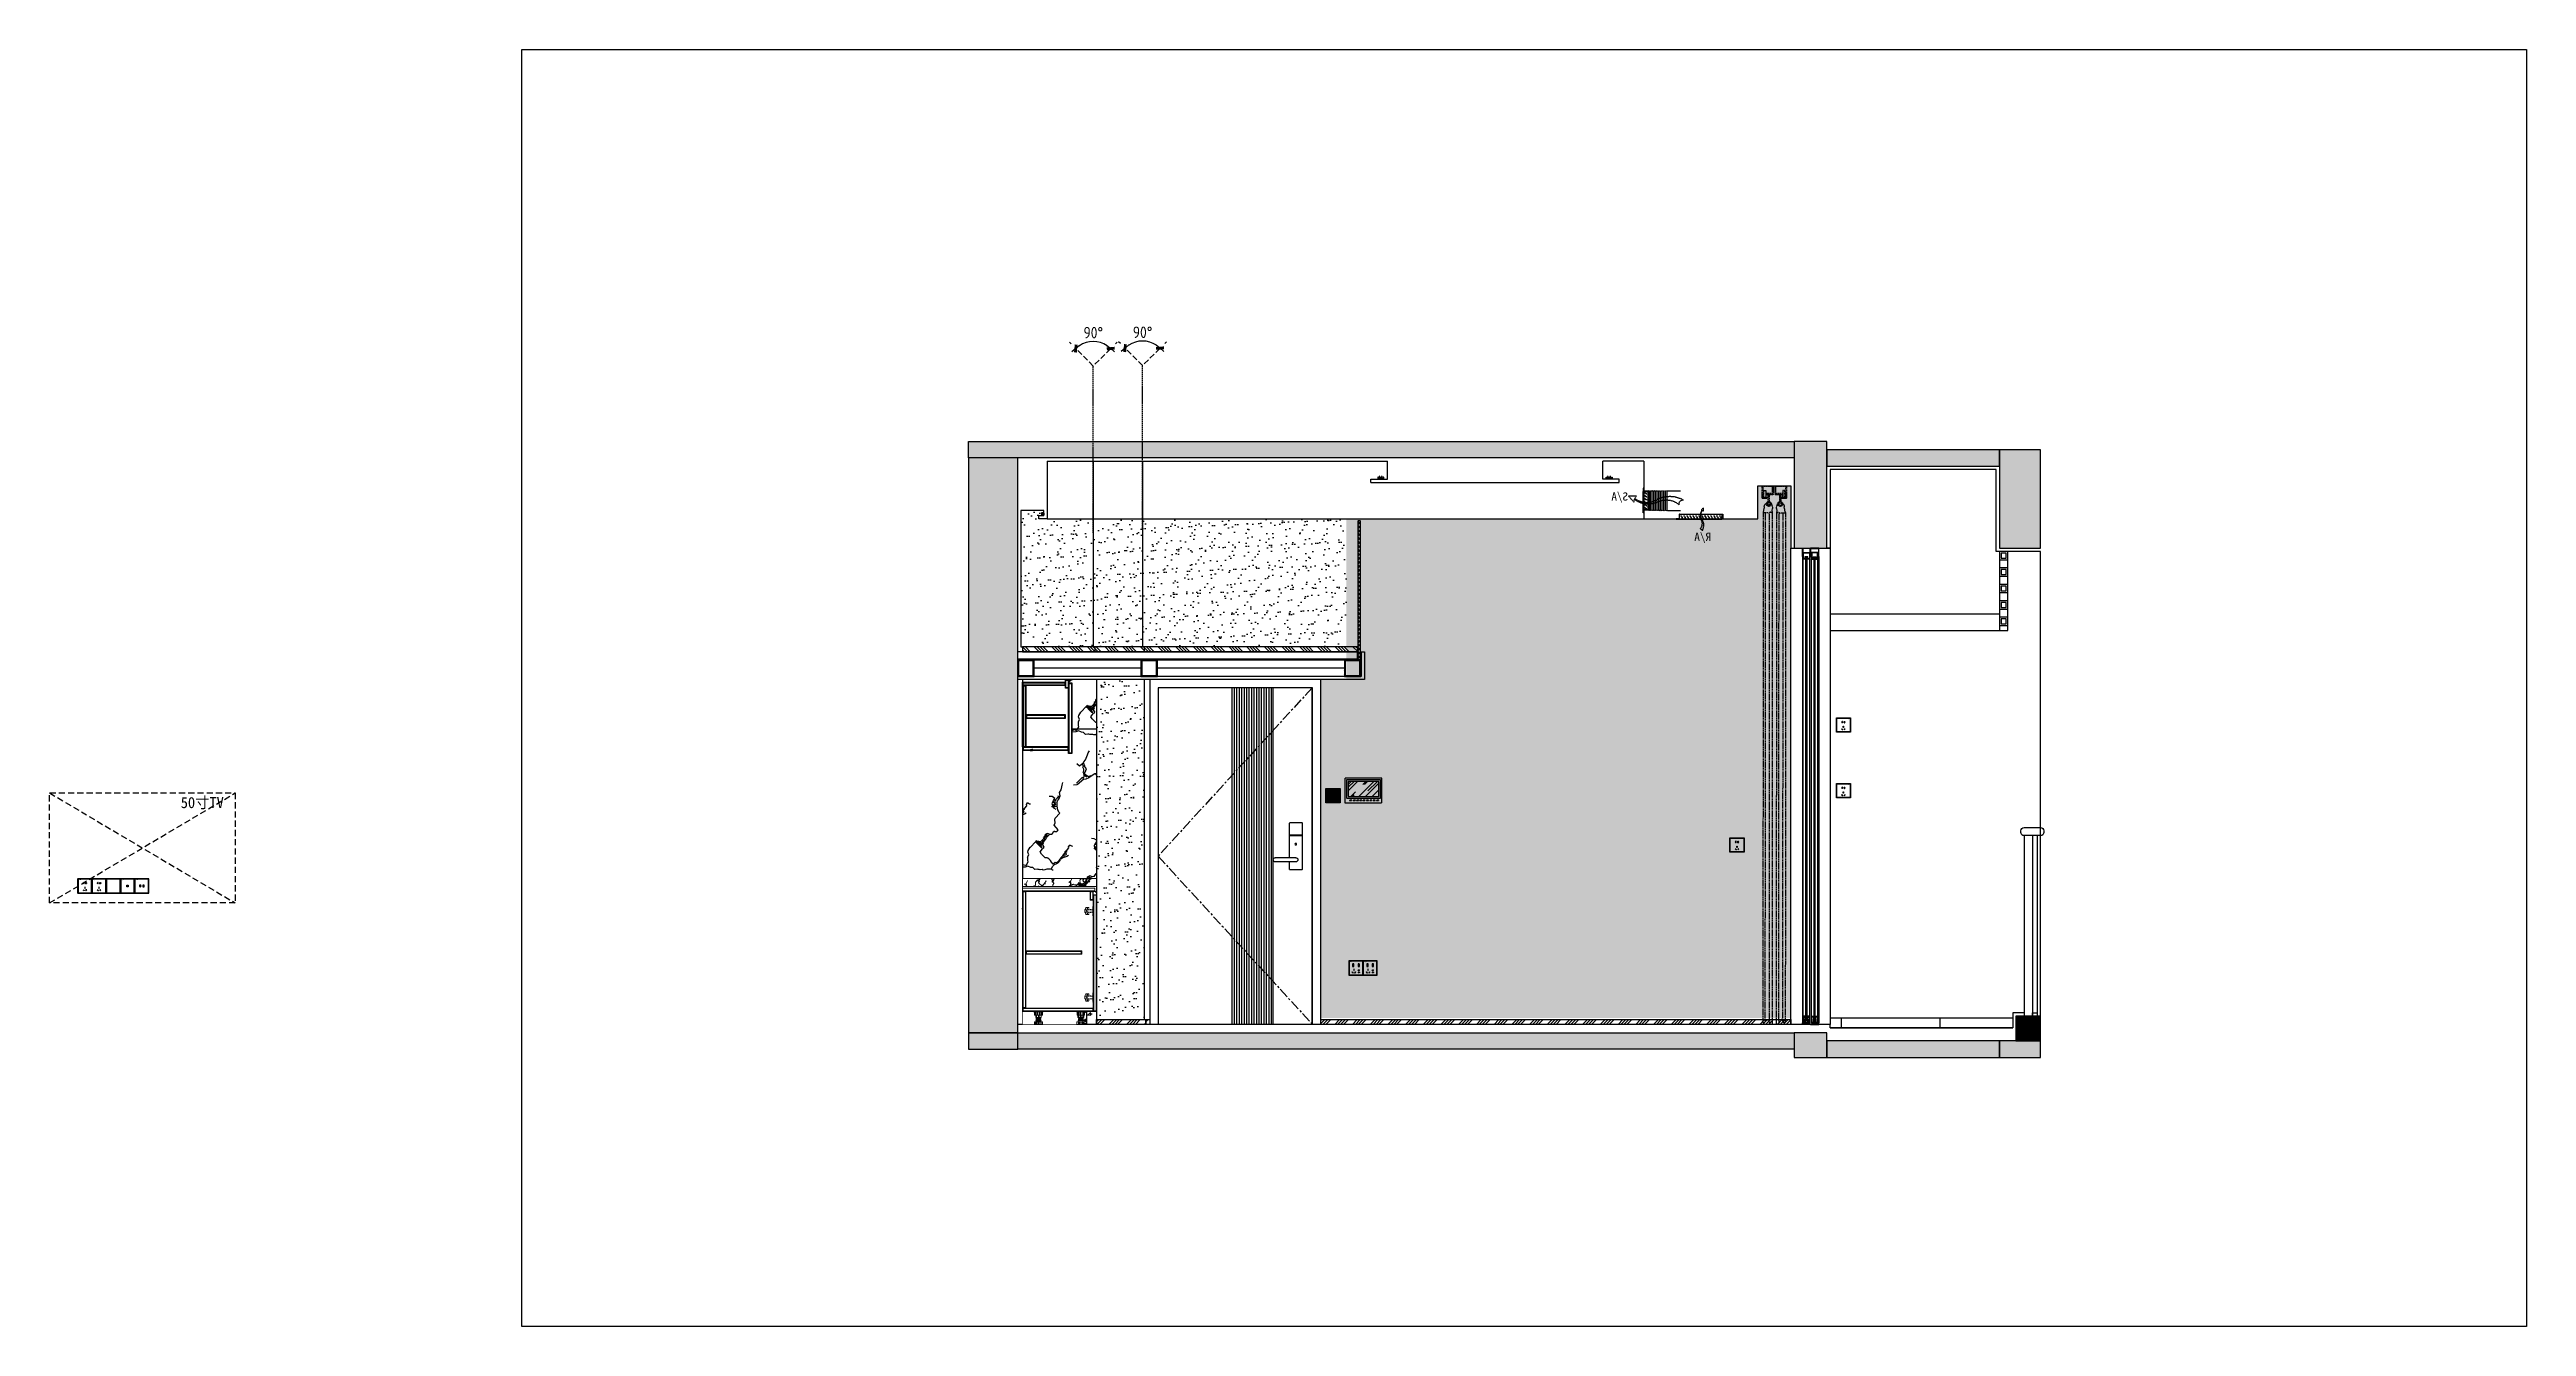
# Model space of a CAD drawing. Header units: millimetres. Extents: x -94739 to 67223, y -48947 to 34737.
# Drawn here: x -89735 to -74661, y -48947 to -41171 of the extents above; entities that cross this region are included whole.
import ezdxf

# ---------------------------------------------------------------- set-up
doc = ezdxf.new("R2010")
doc.units = ezdxf.units.MM
doc.set_wipeout_variables(frame=1)
for name, pattern in [('CENTER', [2, 1.25, -0.25, 0.25, -0.25]), ('CENTER2', [28.575, 19.05, -3.175, 3.175, -3.175]), ('DASH', [0.35, 0.25, -0.1]), ('HIDDEN2', [0.1875, 0.125, -0.0625]), ('HIDDENX2', [0.75, 0.5, -0.25]), ('M-HIDDEN', [1.875, 1.25, -0.625])]:
    doc.linetypes.add(name, pattern=pattern)
doc.layers.get('Defpoints').update_dxf_attribs({"color": 250})
for name, color, linetype in [('!PboDT-填充', 250, 'Continuous'), ('!PboDT-填充(点)', 33, 'Continuous'), ('!PboDT-看线', 30, 'Continuous'), ('!PboDT-细线', 134, 'Continuous'), ('!PboEL-灯具', 22, 'Continuous'), ('DOTE', 136, 'CENTER2'), ('DT-常规填充', 250, 'Continuous'), ('DT-深灰填充', 251, 'Continuous'), ('DT-通用', 200, 'Continuous'), ('EL', 1, 'Continuous'), ('EL-03', 30, 'Continuous'), ('EL-DIM', 50, 'Continuous'), ('EL-通用', 200, 'Continuous'), ('ELV-1', 1, 'Continuous'), ('FC-通用', 32, 'Continuous'), ('TEXT', 50, 'Continuous'), ('Xline', 6, 'Continuous')]:
    doc.layers.add(name, color=color, linetype=linetype)
doc.layers.add('DT-备用', color=7, linetype='Continuous', lineweight=0)
doc.styles.add('CCD-DIM', font='archs.shx')
doc.styles.add('SYC-S', font='', dxfattribs={"width": 0.8})
doc.styles.add('文字', font='', dxfattribs={"width": 0.95})
doc.styles.add('黑体', font='simhei.ttf')
doc.styles.get('SYC-S').set_extended_font_data('SimSun')
doc.styles.get('文字').set_extended_font_data('SimSun')
doc.dimstyles.new('CCD_DIM_40', dxfattribs={"dimscale": 40, "dimtxt": 2.5, "dimasz": 1, "dimexe": 2, "dimexo": 1.5, "dimgap": 0.6, "dimtad": 1, "dimdec": 0, "dimzin": 12, "dimdsep": 46, "dimtxsty": 'CCD-DIM', "dimblk": 'CCD_Dimension_Tick', "dimcen": 0.125, "dimclrd": 44, "dimclre": 44, "dimclrt": 50, "dimadec": 0, "dimazin": 0, "dimtfac": 1, "dimtdec": 0, "dimtix": 1, "dimtmove": 2, "dimatfit": 3, "dimldrblk": 'CCD_Leader_Dot', "dimfxl": 1, "dimtvp": 1, "dimtolj": 1, "dimtzin": 0, "dimarcsym": 0})
pattern_1 = [(82.5, (-14099.83, -4947.99), (-71.47627, 66.9507), [0, -77.216, 0, -86.36, 0, -82.55]), (52.5, (-14099.83, -4947.99), (-37.80219, 164.94657), [0, -41.656, 0, -69.596, 0, -26.67]), (12.5, (-14144.02, -4992.17), (111.659965, 112.06646), [0, -25.4, 0, -91.44, 0, -119.38]), (2.5, (-14144.02, -4992.17), (76.45622, 139.51016), [0, -12.7, 0, -59.944, 0, -68.58])]

# ---------------------------------------------------------------- blocks, each defined once
blk = doc.blocks.new('*U154')
at = {"layer": 'DT-深灰填充'}
blk.add_hatch(color=256, dxfattribs=at).paths.add_polyline_path([(0, -600), (250, -600), (250, 0), (0, 0)])
at = {"layer": 'DT-通用', "color": 200, "ltscale": 10}
blk.add_lwpolyline([(0, -600), (250, -600), (250, 0), (0, 0)], close=True, dxfattribs=at)
blk = doc.blocks.new('*U169')
at = {"layer": 'DT-深灰填充'}
blk.add_hatch(color=256, dxfattribs=at).paths.add_polyline_path([(0, -100), (1050, -100), (1050, 0), (0, 0)])
at = {"layer": 'DT-通用', "color": 200, "ltscale": 10}
blk.add_lwpolyline([(0, -100), (1050, -100), (1050, 0), (0, 0)], close=True, dxfattribs=at)
blk = doc.blocks.new('*U155')
at = {"layer": 'DT-深灰填充'}
blk.add_hatch(color=256, dxfattribs=at).paths.add_polyline_path([(0, -100), (5025, -100), (5025, 0), (0, 0)])
at = {"layer": 'DT-通用', "color": 200, "ltscale": 10}
blk.add_lwpolyline([(0, -100), (5025, -100), (5025, 0), (0, 0)], close=True, dxfattribs=at)
blk = doc.blocks.new('*U150')
at = {"layer": 'DT-深灰填充'}
blk.add_hatch(color=256, dxfattribs=at).paths.add_polyline_path([(0, -650), (200, -650), (200, 0), (0, 0)])
at = {"layer": 'DT-通用', "color": 200, "ltscale": 10}
blk.add_lwpolyline([(0, -650), (200, -650), (200, 0), (0, 0)], close=True, dxfattribs=at)
blk = doc.blocks.new('海龙_08133983')
at = {"color": 250}
for p, q in [((-505, -140), (525, -140)), ((525, -140), (525, -240)), ((-505, -240), (525, -240))]:
    blk.add_line(p, q, dxfattribs=at)
for points in [[(525, -240), (575, -240), (575, 240), (525, 240)], [(525, 190), (575, 190), (575, 240), (525, 240)], [(535, 200), (565, 200), (565, 230), (535, 230)], [(525, 90), (575, 90), (575, 140), (525, 140)], [(525, -10), (575, -10), (575, 40), (525, 40)], [(535, 100), (565, 100), (565, 130), (535, 130)], [(535, 0), (565, 0), (565, 30), (535, 30)], [(525, -110), (575, -110), (575, -60), (525, -60)], [(535, -100), (565, -100), (565, -70), (535, -70)], [(525, -210), (575, -210), (575, -160), (525, -160)], [(535, -200), (565, -200), (565, -170), (535, -170)]]:
    blk.add_lwpolyline(points, close=True, dxfattribs=at)
blk = doc.blocks.new('*U151')
at = {"layer": 'DT-深灰填充'}
blk.add_hatch(color=256, dxfattribs=at).paths.add_polyline_path([(0, -100), (250, -100), (250, 0), (0, 0)])
at = {"layer": 'DT-通用', "color": 200, "ltscale": 10}
blk.add_lwpolyline([(0, -100), (250, -100), (250, 0), (0, 0)], close=True, dxfattribs=at)
blk = doc.blocks.new('*U152')
at = {"layer": 'DT-深灰填充'}
blk.add_hatch(color=256, dxfattribs=at).paths.add_polyline_path([(0, -150), (200, -150), (200, 0), (0, 0)])
at = {"layer": 'DT-通用', "color": 200, "ltscale": 10}
blk.add_lwpolyline([(0, -150), (200, -150), (200, 0), (0, 0)], close=True, dxfattribs=at)
blk = doc.blocks.new('*U153')
at = {"layer": 'DT-深灰填充'}
blk.add_hatch(color=256, dxfattribs=at).paths.add_polyline_path([(0, -150), (150, -150), (150, 0), (0, 0)])
at = {"layer": 'DT-通用', "color": 200, "ltscale": 10}
blk.add_lwpolyline([(0, -150), (150, -150), (150, 0), (0, 0)], close=True, dxfattribs=at)
blk = doc.blocks.new('A$C58232E32')
at = {"color": 0}
blk.add_lwpolyline([(-120, 1119), (-120, 1130, -0.414214), (-100, 1150), (0, 1150, -0.414214), (20, 1130), (20, 1120, -0.414214), (0, 1100), (-100, 1100, -0.414214), (-120, 1120), (-120, 1120)], format="xyb", dxfattribs=at)
for points in [[(-100, 1100), (-100, 0)], [(-50, 1100), (-50, 0)]]:
    blk.add_lwpolyline(points, dxfattribs=at)
for points in [[(0, 1100), (-20, 1100), (-20, 0), (0, 0)], [(-20, 0), (-50, 0), (-50, 20), (-20, 20)]]:
    blk.add_lwpolyline(points, close=True, dxfattribs=at)
blk = doc.blocks.new('*U158')
at = {"color": 8, "lineweight": -3}
for p, q in [((0, 2850), (0, 10)), ((5, 51), (5, 2834)), ((45, 51), (45, 2834)), ((55, 51), (55, 2834)), ((95, 51), (95, 2834)), ((100, 2850), (100, 10))]:
    blk.add_line(p, q, dxfattribs=at)
at = {"color": 136, "lineweight": -3}
for p, q in [((21, 43), (21, 2842)), ((29, 43), (29, 2842)), ((71, 43), (71, 2842)), ((79, 43), (79, 2842)), ((20, 22), (18, 22)), ((20, 16), (18, 16)), ((21, 43), (29, 43)), ((30, 22), (32, 22)), ((30, 16), (32, 16)), ((70, 22), (68, 22)), ((70, 16), (68, 16)), ((79, 43), (71, 43)), ((80, 22), (82, 22)), ((80, 16), (82, 16))]:
    blk.add_line(p, q, dxfattribs=at)
at = {"color": 4, "lineweight": -3}
for points in [[(2, 2850), (0, 2850), (0, 2900), (50, 2900), (50, 2850), (48, 2850), (48, 2898), (2, 2898), (2, 2850)], [(98, 2850), (100, 2850), (100, 2900), (50, 2900), (50, 2850), (52, 2850), (52, 2898), (98, 2898), (98, 2850)], [(50, 0), (0, 0), (0, 10), (3, 10), (3, 3), (50, 3)], [(50, 0), (100, 0), (100, 10), (97, 10), (97, 3), (50, 3)]]:
    blk.add_lwpolyline(points, dxfattribs=at)
at = {"color": 136, "lineweight": -3}
for points in [[(32, 2834), (32, 2845), (18, 2845), (18, 2834), (5, 2834), (5, 2874), (45, 2874), (45, 2834), (32, 2834)], [(68, 2834), (68, 2845), (82, 2845), (82, 2834), (95, 2834), (95, 2874), (55, 2874), (55, 2834), (68, 2834)], [(29, 2842), (21, 2842)], [(71, 2842), (79, 2842)], [(18, 11), (18, 31), (32, 31), (32, 11), (45, 11), (45, 51), (32, 51), (32, 40), (18, 40), (18, 51), (5, 51), (5, 11), (18, 11)], [(34, 49), (34, 38), (16, 38), (16, 49), (7, 49), (7, 13), (16, 13), (16, 33), (34, 33), (34, 13), (43, 13), (43, 49), (34, 49)], [(22, 11), (20, 11), (20, 27), (22, 27)], [(28, 27), (30, 27), (30, 11), (28, 11)], [(82, 11), (82, 31), (68, 31), (68, 11), (55, 11), (55, 51), (68, 51), (68, 40), (82, 40), (82, 51), (95, 51), (95, 11), (82, 11)], [(66, 49), (66, 38), (84, 38), (84, 49), (93, 49), (93, 13), (84, 13), (84, 33), (66, 33), (66, 13), (57, 13), (57, 49), (66, 49)], [(72, 27), (70, 27), (70, 11), (72, 11)], [(78, 11), (80, 11), (80, 27), (78, 27)]]:
    blk.add_lwpolyline(points, dxfattribs=at)
for points in [[(34, 2836), (34, 2847), (16, 2847), (16, 2836), (7, 2836), (7, 2872), (43, 2872), (43, 2836)], [(66, 2836), (66, 2847), (84, 2847), (84, 2836), (93, 2836), (93, 2872), (57, 2872), (57, 2836)]]:
    blk.add_lwpolyline(points, close=True, dxfattribs=at)
at = {"color": 4, "lineweight": -3}
for points in [[(23, 11, -1), (27, 11), (27, 6), (45, 6), (45, 3), (5, 3), (5, 6), (23, 6)], [(77, 11, 1), (73, 11), (73, 6), (55, 6), (55, 3), (95, 3), (95, 6), (77, 6)]]:
    blk.add_lwpolyline(points, format="xyb", close=True, dxfattribs=at)
at = {"color": 136, "lineweight": -3}
for centre, start, end in [((25, 27), 180, 0), ((25, 11), 0, 180), ((75, 27), 180, 0), ((75, 11), 0, 180)]:
    blk.add_arc(centre, 3, start, end, dxfattribs=at)
blk = doc.blocks.new('*U371')
at = {"color": 251}
for p, q in [((481330, 386609), (481330, 386617)), ((481340, 386609), (481340, 386617)), ((481324, 386572), (481325, 386573)), ((481330, 386566), (481324, 386572)), ((481325, 386573), (481331, 386568)), ((481331, 386568), (481330, 386566)), ((481334, 386581), (481334, 386589)), ((481334, 386589), (481336, 386589)), ((481336, 386581), (481334, 386581)), ((481336, 386589), (481336, 386581)), ((481345, 386573), (481339, 386568)), ((481339, 386568), (481340, 386566)), ((481340, 386566), (481346, 386572)), ((481346, 386572), (481345, 386573))]:
    blk.add_line(p, q, dxfattribs=at)
at = {"color": 4, "ltscale": 0.3}
blk.add_lwpolyline([(481377, 386553), (481293, 386553, -0.414214), (481293, 386554), (481293, 386637, -0.414214), (481293, 386638), (481377, 386638, -0.414214), (481378, 386637), (481378, 386554, -0.414214)], format="xyb", close=True, dxfattribs=at)
at = {"color": 251, "ltscale": 0.3}
blk.add_lwpolyline([(481375, 386555), (481296, 386555, -0.414214), (481295, 386556), (481295, 386635, -0.414214), (481296, 386636), (481375, 386636, -0.414214), (481376, 386635), (481376, 386556, -0.414214)], format="xyb", close=True, dxfattribs=at)
at = {"color": 251}
for points in [[(481330, 386617), (481328, 386617), (481328, 386616)], [(481330, 386609), (481328, 386609), (481328, 386610)], [(481340, 386617), (481342, 386617), (481342, 386616)], [(481340, 386609), (481342, 386609), (481342, 386610)]]:
    blk.add_lwpolyline(points, dxfattribs=at)
for centre, start, end in [((481328, 386613), 91.2659, 268.7371), ((481342, 386613), 271.2629, 88.7341)]:
    blk.add_arc(centre, 3.12, start, end, dxfattribs=at)
at = {"color": 8, "ltscale": 15, "insert": (481358, 386634), "char_height": 3, "attachment_point": 1, "line_spacing_factor": 0.36, "style": '黑体'}
blk.add_mtext_dynamic_manual_height_columns('legrand', width=8.5, gutter_width=1, heights=[0], dxfattribs=at)
blk = doc.blocks.new('1235AGVDFGDFG')
at = {"color": 251, "linetype": 'DASH', "ltscale": 20}
for p, q in [((280, 27), (20, 27)), ((280, -3), (20, -3))]:
    blk.add_line(p, q, dxfattribs=at)
at = {"color": 136, "linetype": 'M-HIDDEN', "ltscale": 20}
for points in [[(20, 27), (17, 27), (17, 0), (0, 0), (0, -3), (20, -3), (20, 27)], [(280, 27), (283, 27), (283, 0), (300, 0), (300, -3), (280, -3), (280, 27)]]:
    blk.add_lwpolyline(points, dxfattribs=at)
at = {"color": 251, "linetype": 'DASH', "ltscale": 20}
for points in [[(33, 19), (36, 17), (26, 0), (23, 1)], [(51, 19), (54, 17), (44, 0), (41, 1)], [(69, 19), (72, 17), (62, 0), (59, 1)], [(88, 19), (90, 17), (80, 0), (78, 1)], [(106, 19), (108, 17), (98, 0), (96, 1)], [(124, 19), (127, 17), (117, 0), (114, 1)], [(142, 19), (145, 17), (135, 0), (132, 1)], [(160, 19), (163, 17), (153, 0), (150, 1)], [(178, 19), (181, 17), (171, 0), (168, 1)], [(197, 19), (199, 17), (189, 0), (187, 1)], [(215, 19), (217, 17), (207, 0), (205, 1)], [(233, 19), (235, 17), (225, 0), (223, 1)], [(251, 19), (254, 17), (244, 0), (241, 1)], [(269, 19), (272, 17), (262, 0), (259, 1)]]:
    blk.add_lwpolyline(points, close=True, dxfattribs=at)
at = {"color": 136, "linetype": 'DASH', "ltscale": 20}
blk.add_lwpolyline([(133, 46), (134, 66), (149, 53), (141, 51, -0.292635), (148, -7, 0.303913), (155, -62, 0.514477), (143, -73, -0.247711), (141, -8, 0.335018), (140, 50)], format="xyb", close=True, dxfattribs=at)
at = {"layer": 'TEXT', "color": 50, "style": 'SYC-S'}
blk.add_text('R/A', height=50, dxfattribs=at).set_placement((88, -135))
blk = doc.blocks.new('*U156')
at = {"color": 3}
blk.add_lwpolyline([(0, 1160), (0, 30), (-10, 30), (-10, 0)], dxfattribs=at)
blk = doc.blocks.new('*U157')
at = {"color": 3}
blk.add_lwpolyline([(0, 860), (0, 30), (-10, 30), (-10, 0)], dxfattribs=at)
blk = doc.blocks.new('*U144')
for p, q in [((-6, -13), (6, -13)), ((-6, -15), (6, -15)), ((-5, -7), (5, -7)), ((0, -12), (0, -3))]:
    blk.add_line(p, q)
blk.add_lwpolyline([(-8, -15), (-8, 0), (8, 0), (8, -15), (6, -15), (6, -2), (-6, -2), (-6, -15)], close=True)
blk.add_circle((0, -7), 2.7)
blk = doc.blocks.new('*U149')
at = {"layer": 'DT-常规填充'}
h = blk.add_hatch(dxfattribs=at)
h.set_pattern_fill('钢筋混凝土', color=256, scale=10, style=0, pattern_type=2)
h.set_pattern_definition([(45, (-189099.607, 178096.64), (-35.355339, 35.355339), []), (50, (-189099.61, 178096.64), (71.726018, -6.275213), [7.5, -82.5]), (355, (-189099.61, 178096.64), (-13.875133, 75.219213), [6, -66]), (100.4514, (-189093.63, 178096.12), (57.850938, 68.943954), [6.37402, -70.114211]), (46.1842, (-189099.61, 178116.64), (106.724105, -16.5519), [11.25, -123.75]), (96.6356, (-189090.71, 178115.26), (93.46627, 97.411787), [9.56103, -105.1713]), (351.1842, (-189099.61, 178116.64), (93.466195, 97.41186), [9, -99]), (21, (-189089.61, 178111.64), (59.690705, -40.261889), [7.5, -82.5]), (326, (-189089.61, 178111.64), (24.331533, 72.515005), [6, -66]), (71.4514, (-189084.63, 178108.29), (84.022263, 32.25305), [6.37402, -70.114211]), (37.5, (-189099.607, 178096.642), (1.2159855, 33.2893854), [0.5, -65.2, 0.5, -67, 0.5, -66.25]), (7.5, (-189099.607, 178096.642), (26.3069537, 39.441171), [0.5, -38.2, 0.5, -63.7, 0.5, -25.25]), (327.5, (-189121.907, 178096.642), (53.3822436, -2.2554872), [0.5, -25, 0.5, -78, 0.5, -103.5]), (317.5, (-189131.907, 178096.64), (58.318617, 10.010498), [0.5, -32.5, 0.5, -51.8, 0.5, -73.5])])
h.paths.add_polyline_path([(-3500, 300), (0, 300), (0, 0), (-3500, 0)])
at = {"layer": 'DT-通用', "color": 200, "ltscale": 10}
blk.add_lwpolyline([(-3500, 300), (0, 300), (0, 0), (-3500, 0)], close=True, dxfattribs=at)
blk = doc.blocks.new('*U147')
at = {"layer": 'DT-深灰填充'}
blk.add_hatch(color=256, dxfattribs=at).paths.add_polyline_path([(0, -100), (4725, -100), (4725, 0), (0, 0)])
at = {"layer": 'DT-通用', "color": 200, "ltscale": 10}
blk.add_lwpolyline([(0, -100), (4725, -100), (4725, 0), (0, 0)], close=True, dxfattribs=at)
blk = doc.blocks.new('*U148')
at = {"layer": 'DT-深灰填充'}
blk.add_hatch(color=256, dxfattribs=at).paths.add_polyline_path([(0, -100), (300, -100), (300, 0), (0, 0)])
at = {"layer": 'DT-通用', "color": 200, "ltscale": 10}
blk.add_lwpolyline([(0, -100), (300, -100), (300, 0), (0, 0)], close=True, dxfattribs=at)
blk = doc.blocks.new('A$C380676EE')
at = {"color": 16}
for p, q in [((-9, 0), (-9, 6)), ((-9, 6), (-8, 6)), ((9, 0), (-9, 0)), ((8, 1), (-8, 1)), ((8, 6), (9, 6)), ((9, 6), (9, 0))]:
    blk.add_line(p, q, dxfattribs=at)
at = {"color": 8}
for p, q in [((-1.9, 6.1), (-4.9, 10.6)), ((1.9, 6.1), (4.9, 10.6))]:
    blk.add_line(p, q, dxfattribs=at)
at = {"color": 16}
for points in [[(-8, 6), (-7.5, 4.5), (-8, 4.5), (-8, 3.5), (-7.5, 3.5), (-7.5, 2.5), (-8, 2.5), (-8, 1)], [(8, 6), (7.5, 4.5), (8, 4.5), (8, 3.5), (7.5, 3.5), (7.5, 2.5), (8, 2.5), (8, 1)]]:
    blk.add_lwpolyline(points, dxfattribs=at)
at = {"color": 8}
for points in [[(8, 4.5), (-8, 4.5), (-8, 3.5), (8, 3.5)], [(5, 5.5), (-5, 5.5), (-5, 4.5), (5, 4.5)]]:
    blk.add_lwpolyline(points, close=True, dxfattribs=at)
blk = doc.blocks.new('海龙_07245003')
h = blk.add_hatch()
h.set_pattern_fill('ANSI32', color=250, scale=5, style=0)
h.set_pattern_definition([(45, (43918.13, 180120.193), (-33.67596, 33.67596), []), (45, (43940.58, 180120.193), (-33.67596, 33.67596), [])])
h.paths.add_polyline_path([(-45, 45), (45, 45), (45, -45), (-45, -45)], flags=16)
h.paths.add_polyline_path([(-50, 50), (50, 50), (50, -50), (-50, -50)])
at = {"color": 251}
for points in [[(-50, 50), (50, 50), (50, -50), (-50, -50)], [(-45, 45), (45, 45), (45, -45), (-45, -45)]]:
    blk.add_lwpolyline(points, close=True, dxfattribs=at)
blk = doc.blocks.new('海龙_08146249')
at = {"color": 3}
blk.add_line((2545, -322, 1), (2570, -322, 1), dxfattribs=at)
at = {"color": 160, "ltscale": 20, "elevation": 1}
blk.add_lwpolyline([(2533, -322), (460, -322)], dxfattribs=at)
at = {"color": 3, "elevation": 1}
for points in [[(2570, -322), (2570, -492), (460, -492)], [(2550, -322), (2550, -472), (460, -472)]]:
    blk.add_lwpolyline(points, dxfattribs=at)
at = {"color": 251, "elevation": 1}
blk.add_lwpolyline([(2529, -367), (460, -367)], dxfattribs=at)
for points in [[(1210, -422), (560, -422), (560, -372), (1210, -372)], [(2448, -422), (1310, -422), (1310, -372), (2448, -372)]]:
    blk.add_lwpolyline(points, close=True, dxfattribs=at)
at = {"xscale": -1}
for p in [(510, -422, 1), (1260, -422, 1), (2498, -422, 1)]:
    blk.add_blockref('海龙_07245003', p, dxfattribs=at)
blk = doc.blocks.new('海龙_06251419')
at = {"layer": '!PboDT-填充'}
h = blk.add_hatch(dxfattribs=at)
h.set_pattern_fill('ANSI34', color=250, scale=0.5)
h.set_pattern_definition([(45, (-644.18, -282.5), (-6.73519, 6.73519), []), (45, (-641.935, -282.5), (-6.73519, 6.73519), []), (45, (-639.69, -282.5), (-6.73519, 6.73519), []), (45, (-637.4445, -282.5), (-6.73519, 6.73519), [])])
h.paths.add_polyline_path([(-10, -228), (-8, -228), (-8, -280), (8, -280), (8, -228), (10, -228), (10, -282), (-10, -282)])
h = blk.add_hatch(dxfattribs=at)
h.set_pattern_fill('AR-SAND', color=250, scale=0.05)
h.set_pattern_definition([(37.5, (-647.6797, -223.5378), (-0.0800016, 2.447066), [0, -1.9304, 0, -2.159, 0, -2.06375]), (7.5, (-647.6797, -223.5378), (2.247616, 3.584126), [0, -1.0414, 0, -1.7399, 0, -0.66675]), (327.5, (-649.2418, -223.5378), (3.954962, 0.007186), [0, -0.635, 0, -2.286, 0, -2.9845]), (317.5, (-649.2418, -223.5378), (3.817782, 1.114647), [0, -0.3175, 0, -1.4986, 0, -1.7145])])
edge = h.paths.add_edge_path()
edge.add_arc((-9, -223), 2.55, 293.6044, 351.5627)
edge.add_line((-6, -224), (-6, -279))
edge.add_line((-6, -279), (6, -279))
edge.add_line((6, -279), (6, -226))
edge.add_arc((9, -225), 2.55, 188.4373, 246.4762)
edge.add_line((8, -228), (8, -280))
edge.add_line((8, -280), (-8, -280))
edge.add_line((-8, -280), (-8, -225))
at = {"layer": '!PboDT-填充(点)'}
h = blk.add_hatch(dxfattribs=at)
h.set_pattern_fill('!PYH_GALSSC', color=251, scale=12, angle=270, style=0, pattern_type=2)
h.set_pattern_definition([(315, (6, 357.5), (11.9999, 11.9999), []), (45, (6, 357.5), (-11.9999, 11.9999), [])])
edge = h.paths.add_edge_path()
edge.add_arc((1, 567), 5, 0, 90)
edge.add_line((1, 572), (-1, 572))
edge.add_arc((-1, 567), 5, 90, 180)
edge.add_line((-6, 567), (-6, -279))
edge.add_line((-6, -279), (6, -279))
edge.add_line((6, -279), (6, 567))
at = {"layer": '!PboDT-看线', "color": 136}
blk.add_line((6, -279), (-6, -279), dxfattribs=at)
blk.add_lwpolyline([(6, -279), (6, 567, 0.414214), (1, 572), (-1, 572, 0.414214), (-6, 567), (-6, -279)], format="xyb", dxfattribs=at)
at = {"layer": '!PboDT-细线'}
blk.add_lwpolyline([(8, -228), (8, -280), (-8, -280), (-8, -228), (-10, -228), (-10, -282), (10, -282), (10, -228)], close=True, dxfattribs=at)
blk.add_lwpolyline([(8, -228), (8, -280), (-8, -280), (-8, -228), (-10, -228), (-10, -282), (10, -282), (10, -228)], close=True, dxfattribs=at)
for centre, start, end in [((-9, -225), 293.5238, 351.5627), ((-9, -225), 293.5238, 351.5627), ((9, -225), 188.4373, 246.4762), ((9, -225), 188.4373, 246.4762)]:
    blk.add_arc(centre, 2.55, start, end, dxfattribs=at)
blk = doc.blocks.new('*U369')
h = blk.add_hatch()
h.set_pattern_fill('ANSI34', color=250, scale=4, angle=180)
h.set_pattern_definition([(225, (9511.79, 34955.12), (53.88154, -53.88154), []), (225, (9493.83, 34955.12), (53.88154, -53.88154), []), (225, (9475.87, 34955.12), (53.88154, -53.88154), []), (225, (9457.91, 34955.12), (53.88154, -53.88154), [])])
h.paths.add_polyline_path([(0, 30), (2039, 30), (2039, 0), (0, 0)])
at = {"color": 136}
blk.add_line((0, 30), (2039, 30), dxfattribs=at)
at = {"layer": 'DT-通用', "color": 250, "ltscale": 10}
blk.add_lwpolyline([(0, 30), (2039, 30), (2039, 0), (0, 0)], close=True, dxfattribs=at)
blk = doc.blocks.new('海龙_07258613')
at = {"color": 1, "ltscale": 200}
for p, q in [((-380, -256), (-380, 26)), ((-379, 27), (-301, 27)), ((-300, 26), (-300, -185)), ((-300, -46), (-380, -46)), ((-300, -49), (-380, -49)), ((-300, -46), (-300, -49)), ((-301, -257), (-379, -257)), ((-340, -185), (-215, -185)), ((-340, -210), (-215, -210)), ((-300, -210), (-300, -256))]:
    blk.add_line(p, q, dxfattribs=at)
at = {"color": 136, "linetype": 'CENTER', "ltscale": 50}
blk.add_lwpolyline([(-439, 850), (498, -175), (-439, -1197)], dxfattribs=at)
at = {"color": 1, "ltscale": 200}
blk.add_circle((-340, -102), 5, dxfattribs=at)
for centre, radius, start, end in [((-379, 26), 1, 90, 180), ((-379, -256), 1, 180, 270), ((-340, -197), 12.5, 90, 270), ((-215, -197), 12.5, 270, 90)]:
    blk.add_arc(centre, radius, start, end, dxfattribs=at)
at = {"layer": 'EL', "color": 30, "ltscale": 300}
for p, q in [((-439, -1197), (-439, 850)), ((-202, -1197), (-202, 850)), ((-492, -1200), (-442, -1200)), ((498, -1197), (-442, -1197)), ((498, -1200), (548, -1200))]:
    blk.add_line(p, q, dxfattribs=at)
at = {"layer": 'EL', "color": 251, "ltscale": 300}
for p, q in [((-192, -1197), (-192, 850)), ((-177, -1197), (-177, 850)), ((-162, -1197), (-162, 850)), ((-147, -1197), (-147, 850)), ((-132, -1197), (-132, 850)), ((-117, -1197), (-117, 850)), ((-102, -1197), (-102, 850)), ((-87, -1197), (-87, 850)), ((-72, -1197), (-72, 850)), ((-57, -1197), (-57, 850)), ((-42, -1197), (-42, 850)), ((-27, -1197), (-27, 850)), ((-12, -1197), (-12, 850)), ((3, -1197), (3, 850)), ((18, -1197), (18, 850)), ((33, -1197), (33, 850)), ((48, -1197), (48, 850))]:
    blk.add_line(p, q, dxfattribs=at)
at = {"layer": 'EL', "color": 30, "ltscale": 300}
for points in [[(-492, -1200), (-492, 900), (548, 900), (548, -1200)], [(-442, -1200), (-442, 850), (498, 850), (498, -1200)]]:
    blk.add_lwpolyline(points, dxfattribs=at)
blk = doc.blocks.new('*U276')
h = blk.add_hatch()
h.set_pattern_fill('ANSI34', color=250, scale=4, angle=180)
h.set_pattern_definition([(225, (10332.875, 34955.12), (53.88154, -53.88154), []), (225, (10314.914, 34955.12), (53.88154, -53.88154), []), (225, (10296.95, 34955.12), (53.88154, -53.88154), []), (225, (10278.99, 34955.12), (53.88154, -53.88154), [])])
h.paths.add_polyline_path([(0, 30), (2860, 30), (2860, 0), (0, 0)])
at = {"color": 136}
blk.add_line((0, 30), (2860, 30), dxfattribs=at)
at = {"layer": 'DT-通用', "color": 250, "ltscale": 10}
blk.add_lwpolyline([(0, 30), (2860, 30), (2860, 0), (0, 0)], close=True, dxfattribs=at)
blk = doc.blocks.new('*U88')
at = {"color": 251, "linetype": 'DASH', "ltscale": 30, "extrusion": (0, 0, -1)}
for p, q in [((-2150558, 126996), (-2150558, 127071)), ((-2150528, 126996), (-2150558, 126996)), ((-2150521, 127018), (-2150535, 127018)), ((-2150535, 127018), (-2150535, 127000)), ((-2150535, 127000), (-2150528, 127000)), ((-2150528, 127000), (-2150528, 126996)), ((-2150521, 126975), (-2150521, 127018)), ((-2150515, 127018), (-2150515, 126975)), ((-2150489, 127018), (-2150515, 127018)), ((-2150451, 127018), (-2150479, 127018)), ((-2150451, 126975), (-2150451, 127018)), ((-2150433, 127018), (-2150445, 127018)), ((-2150445, 127018), (-2150445, 126975)), ((-2150438, 126996), (-2150438, 127000)), ((-2150438, 127000), (-2150433, 127000)), ((-2150408, 126996), (-2150438, 126996)), ((-2150433, 127000), (-2150433, 127018))]:
    blk.add_line(p, q, dxfattribs=at)
at = {"color": 251, "linetype": 'DASH', "ltscale": 30}
for p, q in [((-2150558, 127071), (-2150408, 127071)), ((-2150408, 126996), (-2150408, 127071)), ((-2150558, 126996), (-2150528, 126996)), ((-2150413, 127067), (-2150554, 127067)), ((-2150554, 127067), (-2150554, 127000)), ((-2150554, 127000), (-2150528, 127000)), ((-2150548, 127024), (-2150551, 127024)), ((-2150551, 127024), (-2150551, 127018)), ((-2150551, 127018), (-2150548, 127018)), ((-2150548, 127001), (-2150548, 127043)), ((-2150548, 127043), (-2150535, 127043)), ((-2150535, 127001), (-2150548, 127001)), ((-2150535, 127043), (-2150535, 127001)), ((-2150531, 127024), (-2150535, 127024)), ((-2150535, 127018), (-2150531, 127018)), ((-2150531, 127018), (-2150531, 127024)), ((-2150494, 127024), (-2150531, 127024)), ((-2150531, 127018), (-2150489, 127018)), ((-2150528, 127000), (-2150528, 126996)), ((-2150521, 126975), (-2150521, 127018)), ((-2150515, 127018), (-2150515, 126975)), ((-2150494, 127024), (-2150494, 127067)), ((-2150489, 127018), (-2150489, 127067)), ((-2150479, 127018), (-2150479, 127067)), ((-2150479, 127018), (-2150436, 127018)), ((-2150474, 127024), (-2150474, 127067)), ((-2150433, 127024), (-2150474, 127024)), ((-2150451, 127018), (-2150451, 126975)), ((-2150445, 126975), (-2150445, 127018)), ((-2150438, 127000), (-2150438, 126996)), ((-2150438, 127000), (-2150413, 127000)), ((-2150438, 126996), (-2150408, 126996)), ((-2150436, 127018), (-2150436, 127024)), ((-2150436, 127024), (-2150433, 127024)), ((-2150433, 127018), (-2150436, 127018)), ((-2150419, 127043), (-2150433, 127043)), ((-2150433, 127043), (-2150433, 127001)), ((-2150433, 127001), (-2150419, 127001)), ((-2150419, 127001), (-2150419, 127043)), ((-2150419, 127024), (-2150416, 127024)), ((-2150416, 127018), (-2150419, 127018)), ((-2150416, 127024), (-2150416, 127018)), ((-2150413, 127000), (-2150413, 127067)), ((-2150551, 126909), (-2150554, 123805)), ((-2150539, 123819), (-2150537, 126906)), ((-2150514, 123815), (-2150513, 126905)), ((-2150497, 126907), (-2150498, 123795)), ((-2150470, 126907), (-2150473, 123795)), ((-2150457, 123815), (-2150455, 126905)), ((-2150432, 123819), (-2150430, 126906)), ((-2150416, 126909), (-2150417, 123805))]:
    blk.add_line(p, q, dxfattribs=at)
for centre, radius in [((-2150518, 126961), 14.6), ((-2150518, 126961), 10.9), ((-2150448, 126961), 14.6), ((-2150448, 126961), 10.9)]:
    blk.add_circle(centre, radius, dxfattribs=at)
for points, knots in [([(-2150495, 126935), (-2150495, 126935), (-2150495, 126935), (-2150495, 126935), (-2150493, 126940), (-2150499, 126949), (-2150502, 126966), (-2150509, 126962), (-2150513, 126959), (-2150519, 126962), (-2150525, 126961), (-2150533, 126968), (-2150541, 126957), (-2150545, 126951), (-2150545, 126945), (-2150542, 126939), (-2150548, 126930), (-2150546, 126919), (-2150555, 126904), (-2150544, 126907), (-2150538, 126907), (-2150532, 126905), (-2150524, 126910), (-2150509, 126900), (-2150513, 126917), (-2150493, 126900), (-2150501, 126921), (-2150497, 126928), (-2150495, 126935)], [0, 0, 0, 0, 1.835278, 3.670556, 7.341111, 14.682223, 25.969426, 29.328329, 33.21309, 37.68712, 43.616958, 48.745894, 60.873923, 66.038543, 69.713647, 73.170756, 83.783763, 91.674972, 103.205928, 109.372101, 112.792567, 119.300362, 124.280225, 136.669425, 140.771132, 152.776603, 159.432608, 176.570694, 176.570694, 176.570694, 176.570694]), ([(-2150472, 126935), (-2150472, 126935), (-2150472, 126935), (-2150472, 126935), (-2150475, 126940), (-2150468, 126949), (-2150466, 126966), (-2150458, 126962), (-2150454, 126959), (-2150448, 126962), (-2150442, 126961), (-2150434, 126968), (-2150427, 126957), (-2150422, 126951), (-2150422, 126945), (-2150425, 126939), (-2150419, 126930), (-2150421, 126919), (-2150412, 126904), (-2150423, 126907), (-2150429, 126907), (-2150436, 126905), (-2150444, 126910), (-2150459, 126900), (-2150454, 126917), (-2150474, 126900), (-2150466, 126921), (-2150470, 126928), (-2150472, 126935)], [0, 0, 0, 0, 1.835278, 3.670556, 7.341111, 14.682223, 25.969426, 29.328329, 33.21309, 37.68712, 43.616958, 48.745894, 60.873923, 66.038543, 69.713647, 73.170756, 83.783763, 91.674972, 103.205928, 109.372101, 112.792567, 119.300362, 124.280225, 136.669425, 140.771132, 152.776603, 159.432608, 176.570694, 176.570694, 176.570694, 176.570694]), ([(-2150554, 123805), (-2150550, 123803), (-2150543, 123799), (-2150538, 123811), (-2150541, 123824), (-2150505, 123820), (-2150520, 123799), (-2150503, 123792), (-2150498, 123794), (-2150498, 123795)], [51.80162, 51.80162, 51.80162, 51.80162, 59.441754, 69.830235, 72.869672, 89.999661, 102.77987, 113.66008, 115.571995, 115.571995, 115.571995, 115.571995]), ([(-2150417, 123805), (-2150421, 123803), (-2150428, 123799), (-2150432, 123811), (-2150430, 123824), (-2150466, 123820), (-2150450, 123799), (-2150468, 123792), (-2150472, 123794), (-2150473, 123795)], [51.80162, 51.80162, 51.80162, 51.80162, 59.441754, 69.830235, 72.869672, 89.999661, 102.77987, 113.66008, 115.571995, 115.571995, 115.571995, 115.571995])]:
    blk.add_open_spline(points, degree=3, knots=knots, dxfattribs=at)
blk = doc.blocks.new('*U275')
at = {"color": 136, "ltscale": 100}
blk.add_wipeout([(0, 50), (450, 50), (450, 0), (0, 0)], dxfattribs=at)
at = {"ltscale": 15}
h = blk.add_hatch(dxfattribs=at)
h.set_pattern_fill('AB大理石中SC1500', color=250, scale=200, angle=45, pattern_type=2)
h.set_pattern_definition([(60.26029, (-30677.109, -1177.476), (218.537423, 347.148001), [4.93595, -1031.6127]), (135, (-30664.3, -1184.89), (141.4214, 141.4214), [4.33054, -86.61086]), (195.3868, (-30720.705, -1183.714), (-205.726644, -77.116068), [4.3819, -915.8129]), (142.82633, (-30724.93, -1184.877), (-64.30529, 64.3052803), [6.994, -1461.7493]), (61.86405, (-30730.502, -1180.65), (77.11607, 205.726644), [2.98553, -623.97646]), (69.45163, (-30729.095, -1178.02), (141.42135, 141.42136), [5.2311, -214.47404]), (123.69398, (-30727.258, -1173.12), (-64.305287, 64.305286), [4.85787, -1015.2946]), (108.95454, (-30729.953, -1169.078), (-180.105077, 462.947789), [4.33803, -906.6491]), (98.75587, (-30731.36, -1164.975), (-64.30529, 64.30529), [1.61086, -336.6687]), (69.45163, (-30731.61, -1163.38), (141.42135, 141.42136), [1.0462, -218.6589]), (51.48536, (-30731.24, -1162.403), (141.421354, 141.421358), [3.83406, -801.3183]), (66.69606, (-30728.853, -1159.403), (77.1160695, 205.7266438), [8.19995, -1713.7892]), (76.22743, (-30725.61, -1151.872), (77.116067, 205.726643), [3.34123, -698.3178]), (57.80867, (-30724.814, -1148.627), (77.11607, 205.726644), [3.90674, -406.30094]), (47.170028, (-30742.073, -1194.671), (141.4213445, 141.421367), [11.4368, -2390.2854]), (152.44136, (-30731.48, -1187.753), (-64.305293, 64.305275), [3.17747, -664.0906]), (135, (-30731.48, -1187.75), (141.4214, 141.4214), [0.8661, -90.0753]), (57.80867, (-30732.093, -1187.14), (77.11607, 205.726644), [1.95337, -408.2543]), (57.80867, (-30731.053, -1185.49), (77.11607, 205.726644), [1.95337, -408.2543]), (135, (-30730.01, -1183.83), (141.4214, 141.4214), [2.5983, -88.3431]), (143.92747, (-30726.889, -1185.611), (-64.305293, 64.3052774), [6.1371, -1282.6556]), (135, (-30726.89, -1185.61), (141.4214, 141.4214), [6.06276, -84.87864]), (87.28383, (-30731.176, -1181.324), (-64.30529, 64.30529), [1.2873, -269.0483]), (111.25801, (-30731.115, -1180.04), (-64.305287, 64.305287), [2.36547, -494.38244]), (69.45163, (-30731.97, -1177.83), (141.42135, 141.42136), [2.09243, -217.6127]), (87.28383, (-30731.24, -1175.874), (-64.30529, 64.30529), [2.5746, -267.761]), (117.55864, (-30731.116, -1173.303), (-64.305287, 64.305287), [3.17747, -664.0906]), (69.45163, (-30732.59, -1170.486), (141.42135, 141.42136), [2.09243, -217.6127]), (135, (-30731.85, -1168.53), (141.4214, 141.4214), [2.1653, -88.7761]), (79.29636, (-30733.383, -1166.995), (12.810784, 270.03193), [2.30563, -481.87724]), (221.283393, (-30732.955, -1164.73), (-141.4213584, -141.421353), [6.6807, -1396.26986]), (135, (-30737.97, -1169.14), (141.4214, 141.4214), [5.6297, -85.3117]), (45, (-30678.455, -1178.82), (77.11607, 205.72664), [1.90476, -198.0952]), (158.74199, (-30678.455, -1178.823), (-64.30529, 64.305276), [2.36547, -494.38244]), (171.24413, (-30680.66, -1177.965), (-64.30529, 64.30527), [1.61086, -336.6687]), (219.803734, (-30682.252, -1177.72), (-141.421357, -141.421355), [4.78156, -999.3451]), (45, (-30687.95, -1182.8), (77.11607, 205.72664), [2.85714, -197.14284]), (182.71617, (-30741.89, -1197.55), (-64.30529, 64.30528), [5.14925, -265.1864]), (219.434825, (-30731.542, -1189.039), (-771.4120778, -642.8014833), [13.3965, -2799.8636]), (187.84351, (-30727.99, -1188.55), (-270.031929, -12.810782), [3.5849, -749.2487]), (205.01035, (-30723.399, -1186.408), (-205.726636, -77.116086), [5.0672, -1059.0406]), (216.38134, (-30718.745, -1182.98), (-141.421357, -141.421357), [5.77955, -601.07326]), (209.73971, (-30714.46, -1180.531), (-347.147999, -218.537425), [4.93595, -1031.6127]), (171.24413, (-30712.87, -1180.776), (-64.30529, 64.30527), [1.61086, -336.6687]), (135, (-30710.42, -1183.23), (141.4214, 141.4214), [3.46443, -87.47696]), (163.8022, (-30708.52, -1183.777), (-64.30529, 64.305277), [1.97677, -413.1442]), (163.8022, (-30706.62, -1184.33), (-64.30529, 64.305277), [1.97677, -413.1442]), (186.489424, (-30701.784, -1183.779), (-270.03193, -12.81078), [4.86844, -1017.5046]), (171.24413, (-30700.19, -1184.024), (-64.30529, 64.30527), [1.61086, -336.6687]), (171.24413, (-30698.6, -1184.27), (-64.30529, 64.30527), [1.61086, -336.6687]), (163.8022, (-30696.7, -1184.82), (-64.30529, 64.305277), [1.97677, -413.1442]), (163.8022, (-30694.803, -1185.37), (-64.30529, 64.305277), [1.97677, -413.1442]), (200.54837, (-30692.84, -1184.64), (-141.42136, -141.42136), [2.09243, -217.6127]), (200.54837, (-30684.03, -1181.33), (-141.42136, -141.42136), [9.41593, -210.2892]), (182.71617, (-30678.884, -1181.09), (-64.30529, 64.30528), [5.14925, -265.1864]), (200.54837, (-30674.965, -1179.62), (-141.42136, -141.42136), [4.18486, -215.52026]), (156.79439, (-30670.25, -1181.641), (-527.253076, 244.410363), [5.1303, -1072.2327]), (176.33768, (-30667.372, -1181.825), (-334.337217, 51.49449), [2.88384, -602.72204]), (69.45163, (-30627.1, -1076.635), (141.42135, 141.42136), [4.18486, -215.52026]), (218.51464, (-30627.284, -1073.757), (-141.421357, -141.421355), [3.83406, -801.3183]), (135, (-30624.76, -1169.22), (141.4214, 141.4214), [1.7322, -89.2092]), (220.66615, (-30621.634, -1164.26), (-141.421358, -141.421353), [5.7307, -1197.71036]), (56.02728, (-30621.634, -1164.26), (218.537426, 347.1479993), [6.7921, -1419.54346]), (50.769926, (-30617.839, -1158.627), (501.380137, 629.9907114), [8.6151, -1800.55084]), (106.1978, (-30612.39, -1151.954), (-64.30529, 64.30529), [1.97677, -413.1442]), (53.61867, (-30612.942, -1150.055), (141.42135, 141.421362), [2.8898, -603.96304]), (150.371045, (-30608.105, -1149.505), (-64.305294, 64.305272), [3.59296, -750.9279]), (171.24413, (-30606.51, -1149.75), (-64.30529, 64.30527), [1.61086, -336.6687]), (69.45163, (-30639.57, -1184.035), (141.42135, 141.42136), [1.0462, -218.6589]), (57.80867, (-30639.205, -1183.055), (77.11607, 205.726644), [3.90674, -406.30094]), (225, (-30635.1, -1177.73), (-205.72664, -77.11608), [2.85714, -197.14284]), (206.16907, (-30631.49, -1175.953), (-205.72664, -77.116073), [4.02496, -841.21646]), (208.13595, (-30628.858, -1174.545), (-205.726643, -77.11607), [2.98553, -623.97646]), (49.33385, (-30628.858, -1174.545), (141.4213535, 141.421357), [5.7307, -1197.71036]), (45, (-30628.45, -1077.98), (77.11607, 205.72664), [1.90476, -198.0952]), (63.83093, (-30630.222, -1081.595), (77.11607, 205.726642), [4.02496, -841.21646]), (87.28383, (-30630.53, -1088.024), (-64.30529, 64.30529), [6.43656, -263.89906]), (98.75587, (-30629.546, -1094.39), (-64.30529, 64.30529), [6.4434, -331.8361]), (121.26843, (-30627.463, -1097.822), (-64.305287, 64.305287), [4.01216, -838.542]), (135, (-30626.24, -1099.05), (141.4214, 141.4214), [1.7322, -89.2092]), (47.367088, (-30633.34, -1106.7606), (141.4213516, 141.4213606), [10.48514, -2191.3936]), (79.29636, (-30633.77, -1109.026), (12.810784, 270.03193), [2.30563, -481.87724]), (95.487365, (-30633.339, -1113.496), (-51.494504, 334.337216), [4.4906, -938.53734]), (69.45163, (-30634.81, -1117.415), (141.42135, 141.42136), [4.18486, -215.52026]), (129.02151, (-30629.051, -1124.519), (-64.3052862, 64.3052866), [9.1439, -1911.0696]), (57.80867, (-30630.09, -1126.17), (77.11607, 205.726644), [1.95337, -408.2543]), (45, (-30631.44, -1127.52), (77.11607, 205.72664), [1.90476, -198.0952]), (182.71617, (-30631.44, -1127.52), (-64.30529, 64.30528), [2.5746, -267.761]), (135, (-30634, -1127.64), (141.4214, 141.4214), [1.7322, -89.2092]), (57.80867, (-30637.316, -1129.72), (77.11607, 205.726644), [3.90674, -406.30094]), (57.80867, (-30638.357, -1131.375), (77.11607, 205.726644), [1.95337, -408.2543]), (182.71617, (-30638.36, -1131.375), (-64.30529, 64.30528), [2.5746, -267.761]), (161.04546, (-30640.928, -1131.497), (-462.947788, 180.105077), [4.33803, -906.6491]), (200.54837, (-30645.03, -1130.09), (-141.42136, -141.42136), [1.0462, -218.6589]), (208.13595, (-30646.01, -1130.455), (-205.726643, -77.11607), [2.98553, -623.97646]), (93.66232, (-30648.46, -1134.74), (-51.494503, 334.337216), [2.88384, -602.72204]), (208.13595, (-30648.46, -1134.74), (-205.726643, -77.11607), [2.98553, -623.97646]), (119.62895, (-30649.316, -1139.272), (-64.305287, 64.305285), [3.59296, -750.9279]), (57.80867, (-30650.357, -1140.925), (77.11607, 205.726644), [1.95337, -408.2543]), (182.71617, (-30650.357, -1140.925), (-64.30529, 64.30528), [2.5746, -267.761]), (135, (-30651.7, -1142.27), (141.4214, 141.4214), [1.7322, -89.2092]), (98.75587, (-30651.46, -1143.864), (-64.30529, 64.30529), [1.61086, -336.6687]), (163.8022, (-30651.46, -1143.864), (-64.30529, 64.305277), [1.97677, -413.1442]), (135, (-30650.9, -1145.76), (141.4214, 141.4214), [3.46443, -87.47696]), (148.73157, (-30650.907, -1145.762), (-64.305295, 64.305273), [4.01216, -838.542]), (114.87028, (-30653.172, -1146.19), (-64.305287, 64.305286), [2.76737, -578.37996]), (146.306016, (-30653.172, -1146.19), (-64.305287, 64.305285), [4.85787, -1015.2946]), (135, (-30657.21, -1143.5), (141.4214, 141.4214), [3.46443, -87.47696]), (135, (-30655.68, -1145.03), (141.4214, 141.4214), [5.6297, -85.3117]), (119.62895, (-30653.907, -1148.15), (-64.305287, 64.305285), [3.59296, -750.9279]), (139.834873, (-30653.907, -1148.15), (-64.3052974, 64.3052742), [11.2996, -2361.6204]), (130.66327, (-30654.335, -1150.4154), (-64.3052863, 64.3052861), [12.59464, -2632.2788]), (163.8022, (-30654.335, -1150.415), (-64.30529, 64.305277), [1.97677, -413.1442]), (135, (-30656.23, -1149.86), (141.4214, 141.4214), [9.5272, -81.4142]), (135, (-30660.52, -1145.58), (141.4214, 141.4214), [3.46443, -87.47696]), (147.403145, (-30656.785, -1147.966), (-64.305291, 64.305279), [4.43403, -926.71256]), (135, (-30653.11, -1151.64), (141.4214, 141.4214), [5.19665, -85.74474]), (171.24413, (-30653.11, -1151.64), (-64.30529, 64.30527), [1.61086, -336.6687]), (135, (-30654.7, -1151.4), (141.4214, 141.4214), [7.795, -83.1464]), (141.275085, (-30653.416, -1151.334), (-64.30529, 64.305282), [8.7133, -1821.0779]), (190.70364, (-30631.2, -1088.697), (-270.03193, -12.81078), [2.30563, -481.87724]), (200.54837, (-30633.466, -1089.126), (-141.42136, -141.42136), [2.09243, -217.6127]), (53.61867, (-30635.425, -1089.86), (141.42135, 141.421362), [2.8898, -603.96304]), (61.86405, (-30633.71, -1087.534), (77.11607, 205.726644), [2.98553, -623.97646]), (45, (-30634.32, -1086.92), (77.11607, 205.72664), [2.85714, -197.14284]), (214.69157, (-30634.323, -1086.921), (-347.148002, -218.537421), [4.84003, -1011.56606]), (55.30843, (-30638.303, -1089.676), (218.537426, 347.147999), [4.84003, -1011.56606]), (225, (-30632.85, -1083), (-205.72664, -77.11608), [3.8095, -196.19046]), (182.71617, (-30632.854, -1083), (-64.30529, 64.30528), [2.5746, -267.761]), (57.80867, (-30635.426, -1083.125), (77.11607, 205.726644), [1.95337, -408.2543]), (216.38134, (-30632.06, -1079.757), (-141.421357, -141.421357), [2.8898, -603.96304]), (171.24413, (-30632.06, -1079.76), (-64.30529, 64.30527), [1.61086, -336.6687]), (225, (-30630.28, -1076.145), (-205.72664, -77.11608), [4.7619, -195.2381]), (135, (-30644.85, -1132.97), (141.4214, 141.4214), [1.7322, -89.2092]), (98.75587, (-30645.827, -1133.333), (-64.30529, 64.30529), [1.61086, -336.6687]), (135, (-30645.83, -1133.33), (141.4214, 141.4214), [1.29916, -89.64224]), (106.1978, (-30646.194, -1134.313), (-64.30529, 64.30529), [1.97677, -413.1442]), (171.24413, (-30646.194, -1134.313), (-64.30529, 64.30527), [1.61086, -336.6687]), (47.170028, (-30655.561, -1142.455), (141.4213445, 141.421367), [11.4368, -2390.2854]), (182.71617, (-30655.56, -1142.455), (-64.30529, 64.30528), [2.5746, -267.761]), (171.24413, (-30658.133, -1142.577), (-64.30529, 64.30527), [1.61086, -336.6687]), (163.8022, (-30659.725, -1142.33), (-64.30529, 64.305277), [1.97677, -413.1442]), (182.71617, (-30661.62, -1141.78), (-64.30529, 64.30528), [1.2873, -269.0483]), (47.003244, (-30671.3574, -1150.902), (141.4213434, 141.4213684), [12.3885, -2589.2014]), (57.80867, (-30674.48, -1155.86), (77.11607, 205.726644), [5.8601, -404.34756]), (79.29636, (-30674.908, -1158.127), (12.810784, 270.03193), [2.30563, -481.87724]), (108.95454, (-30673.499, -1162.23), (-180.105077, 462.947789), [4.33803, -906.6491]), (63.83093, (-30675.274, -1165.842), (77.11607, 205.726642), [4.02496, -841.21646]), (90.653925, (-30675.211, -1171.292), (12.810766, 270.031929), [5.45004, -1139.0575]), (106.1978, (-30674.66, -1173.19), (-64.30529, 64.30529), [1.97677, -413.1442]), (187.84351, (-30660.758, -1184.398), (-270.031929, -12.810782), [3.5849, -749.2487]), (171.24413, (-30659.166, -1184.643), (-64.30529, 64.30527), [1.61086, -336.6687]), (171.24413, (-30657.574, -1184.89), (-64.30529, 64.30527), [1.61086, -336.6687]), (171.24413, (-30655.98, -1185.134), (-64.30529, 64.30527), [1.61086, -336.6687]), (182.71617, (-30653.41, -1185.01), (-64.30529, 64.30528), [2.5746, -267.761]), (163.8022, (-30651.51, -1185.563), (-64.30529, 64.305277), [1.97677, -413.1442]), (182.71617, (-30648.94, -1185.44), (-64.30529, 64.30528), [2.5746, -267.761]), (208.13595, (-30646.308, -1184.033), (-205.726643, -77.11607), [2.98553, -623.97646]), (176.33768, (-30643.43, -1184.218), (-334.337217, 51.49449), [2.88384, -602.72204]), (176.33768, (-30640.552, -1184.402), (-334.337217, 51.49449), [2.88384, -602.72204]), (163.8022, (-30638.653, -1184.953), (-64.30529, 64.305277), [1.97677, -413.1442]), (135, (-30638.04, -1185.57), (141.4214, 141.4214), [0.8661, -90.0753]), (171.24413, (-30636.45, -1185.81), (-64.30529, 64.30527), [1.61086, -336.6687]), (106.1978, (-30615.574, -1158.2), (-64.30529, 64.30529), [1.97677, -413.1442]), (155.12972, (-30615.574, -1158.2), (-64.305293, 64.305273), [2.76737, -578.37996]), (98.75587, (-30617.84, -1158.627), (-64.30529, 64.30529), [1.61086, -336.6687]), (119.62895, (-30616.063, -1161.75), (-64.305287, 64.305285), [3.59296, -750.9279]), (212.19133, (-30616.063, -1161.75), (-205.72664, -77.11607), [1.95337, -408.2543]), (163.8022, (-30617.716, -1162.79), (-64.30529, 64.305277), [1.97677, -413.1442]), (87.28383, (-30619.736, -1164.81), (-64.30529, 64.30529), [2.5746, -267.761]), (171.24413, (-30619.736, -1164.81), (-64.30529, 64.30527), [1.61086, -336.6687]), (171.24413, (-30621.33, -1164.566), (-64.30529, 64.30527), [1.61086, -336.6687]), (69.45163, (-30624.39, -1168.24), (141.42135, 141.42136), [4.18486, -215.52026]), (218.51464, (-30624.39, -1168.24), (-141.421357, -141.421355), [3.83406, -801.3183]), (87.28383, (-30627.45, -1171.91), (-64.30529, 64.30529), [1.2873, -269.0483]), (214.69157, (-30627.45, -1171.913), (-347.148002, -218.537421), [4.84003, -1011.56606]), (163.8022, (-30631.43, -1174.667), (-64.30529, 64.305277), [1.97677, -413.1442]), (218.51464, (-30633.328, -1174.116), (-141.421357, -141.421355), [3.83406, -801.3183]), (135, (-30636.33, -1176.5), (141.4214, 141.4214), [3.8975, -87.0439]), (117.55864, (-30639.084, -1173.748), (-64.305287, 64.305287), [3.17747, -664.0906]), (135, (-30640.55, -1170.93), (141.4214, 141.4214), [3.46443, -87.47696]), (152.44136, (-30643.004, -1168.48), (-64.305293, 64.305275), [3.17747, -664.0906]), (176.33768, (-30645.82, -1167.01), (-334.337217, 51.49449), [2.88384, -602.72204]), (135, (-30648.7, -1166.83), (141.4214, 141.4214), [4.33054, -86.61086]), (135, (-30651.76, -1163.76), (141.4214, 141.4214), [3.46443, -87.47696]), (121.26843, (-30654.21, -1161.315), (-64.305287, 64.305287), [4.01216, -838.542]), (53.61867, (-30656.293, -1157.885), (141.42135, 141.421362), [5.77955, -601.07326]), (200.54837, (-30650.906, -1152.5), (-141.42136, -141.42136), [2.09243, -217.6127]), (69.45163, (-30650.906, -1152.5), (141.42135, 141.42136), [2.09243, -217.6127]), (119.62895, (-30650.17, -1150.539), (-64.305287, 64.305285), [3.59296, -750.9279]), (82.15649, (-30651.947, -1147.415), (12.810783, 270.03193), [3.5849, -749.2487]), (53.61867, (-30651.458, -1143.864), (141.42135, 141.421362), [5.77955, -601.07326]), (63.83093, (-30648.03, -1139.21), (77.11607, 205.726642), [4.02496, -841.21646]), (225, (-30642.21, -1131.56), (-205.72664, -77.11608), [5.7143, -194.2857]), (178.30515, (-30638.183, -1073.633), (-270.03193, -12.810783), [4.16564, -870.6181]), (145.385246, (-30633.835, -1076.634), (-64.305294, 64.3052775), [5.2832, -1104.18916]), (57.80867, (-30635.917, -1079.94), (77.11607, 205.726644), [3.90674, -406.30094]), (63.83093, (-30637.692, -1083.553), (77.11607, 205.726642), [4.02496, -841.21646]), (87.28383, (-30637.75, -1084.84), (-64.30529, 64.30529), [1.2873, -269.0483]), (106.1978, (-30636.65, -1088.635), (-64.30529, 64.30529), [3.95353, -411.16744]), (117.55864, (-30635.18, -1091.452), (-64.305287, 64.305287), [3.17747, -664.0906]), (148.73157, (-30631.75, -1093.535), (-64.305295, 64.305273), [4.01216, -838.542]), (216.38134, (-30613.246, -1163.22), (-141.421357, -141.421357), [2.8898, -603.96304]), (197.054427, (-30615.572, -1164.934), (-205.726643, -77.1160694), [6.46856, -1351.93]), (218.51464, (-30621.756, -1166.831), (-141.421357, -141.421355), [3.83406, -801.3183]), (74.6132, (-30622.94, -1056.552), (77.116064, 205.726645), [4.3819, -915.8129]), (87.28383, (-30623.06, -1059.124), (-64.30529, 64.30529), [2.5746, -267.761]), (74.6132, (-30624.224, -1063.349), (77.116064, 205.726645), [4.3819, -915.8129]), (60.26029, (-30626.673, -1067.634), (218.537423, 347.148001), [4.93595, -1031.6127]), (101.58455, (-30625.63, -1072.717), (-51.494511, 334.337215), [5.18815, -1084.32274]), (158.74199, (-30627.284, -1073.757), (-64.30529, 64.305276), [2.36547, -494.38244])])
h.paths.add_polyline_path([(0, 0), (450, 0), (450, 50), (0, 50)])
at = {"color": 136, "ltscale": 100}
blk.add_lwpolyline([(0, 0), (450, 0), (450, 50), (0, 50)], close=True, dxfattribs=at)
blk = doc.blocks.new('A$C27670A90')
at = {"color": 1, "ltscale": 2}
for points in [[(5, 4, 0.150721), (5, 3, 0.085289), (5, 2, 0.010952), (5, 1, -0.26857), (5, 1, 0.399183), (5, 0, 0.13802), (6, 0), (11, 0)], [(5, 4, -0.298154), (5, 4, -0.051607), (6, 1, 0.317871), (6, 1), (11, 1)], [(17, 4, -0.150721), (17, 3, -0.085289), (17, 2, -0.010952), (17, 1, 0.26857), (17, 1, -0.269474), (16, 0, -0.13802), (16, 0), (11, 0)], [(17, 4, 0.298154), (17, 4, 0.051607), (16, 1, -0.317871), (15, 1), (11, 1)]]:
    blk.add_lwpolyline(points, format="xyb", dxfattribs=at)
at = {"layer": 'EL-03'}
for points in [[(0, 1), (3, 1, 0.722796), (4, 1), (4, 2), (3, 3), (3, 4), (3, 4), (3, 6), (11, 6)], [(0, 1), (0, 0), (0, 0), (6, 0, -0.455042), (5, 2, -0.033456), (4, 3, -0.023908), (4, 4, -0.413697), (5, 4, 0.5785), (5, 4, -0.091925), (5, 5), (11, 5)], [(21, 1), (19, 1, -0.722796), (18, 1), (18, 2), (18, 3), (18, 4), (18, 4), (18, 6), (11, 6)], [(21, 1), (22, 0), (22, 0), (16, 0, 0.455042), (17, 2, 0.033456), (17, 3, 0.023908), (17, 4, 0.413697), (17, 4, -0.5785), (16, 4, 0.091925), (16, 5), (11, 5)]]:
    blk.add_lwpolyline(points, format="xyb", dxfattribs=at)
at = {"layer": 'ELV-1', "color": 1}
blk.add_lwpolyline([(8, 5), (13, 5), (13, 4), (8, 4)], close=True, dxfattribs=at)
blk = doc.blocks.new('海龙_08266078')
at = {"color": 30, "ltscale": 15}
blk.add_wipeout([(-150, 209), (110, 209), (110, 225), (130, 225), (130, 205), (150, 205), (150, -225), (130, -225), (130, -205), (-150, -205)], dxfattribs=at)
for points in [[(110, 209), (110, 189), (-150, 189), (-150, 209)], [(-150, 189), (-130, 189), (-130, -185), (-150, -185)], [(110, 225), (130, 225), (130, 173), (110, 173)], [(130, 205), (150, 205), (150, -225), (130, -225)], [(110, -10), (110, 10), (-130, 10), (-130, -10)], [(130, -205), (130, -185), (-150, -185), (-150, -205)]]:
    blk.add_lwpolyline(points, close=True, dxfattribs=at)
at = {"color": 136, "ltscale": 15}
for points in [[(107, 206), (107, 192), (-147, 192), (-147, 206)], [(-147, -182), (-133, -182), (-133, 186), (-147, 186)], [(113, 222), (127, 222), (127, 176), (113, 176)], [(133, 202), (147, 202), (147, -222), (133, -222)], [(107, -7), (107, 7), (-127, 7), (-127, -7)], [(127, -202), (127, -188), (-147, -188), (-147, -202)]]:
    blk.add_lwpolyline(points, close=True, dxfattribs=at)
at = {"color": 30, "ltscale": 15}
blk.add_blockref('A$C27670A90', (-105, -206), dxfattribs=at)
blk = doc.blocks.new('*U520')
h = blk.add_hatch()
h.set_pattern_fill('ANSI34', color=250, scale=4, angle=180)
h.set_pattern_definition([(225, (7772.796, 34955.12), (53.88154, -53.88154), []), (225, (7754.836, 34955.12), (53.88154, -53.88154), []), (225, (7736.875, 34955.12), (53.88154, -53.88154), []), (225, (7718.914, 34955.12), (53.88154, -53.88154), [])])
h.paths.add_polyline_path([(0, 30), (300, 30), (300, 0), (0, 0)])
at = {"color": 0}
blk.add_line((0, 30), (300, 30), dxfattribs=at)
at = {"color": 250, "ltscale": 10}
blk.add_lwpolyline([(0, 30), (300, 30), (300, 0), (0, 0)], close=True, dxfattribs=at)
blk = doc.blocks.new('*U521')
at = {"color": 0}
blk.add_lwpolyline([(0, 2100), (0, 30), (-10, 30), (-10, 0)], dxfattribs=at)
blk = doc.blocks.new('*U522')
h = blk.add_hatch()
h.set_pattern_fill('ANSI34', color=250, scale=4, angle=180)
h.set_pattern_definition([(225, (7497.79, 34955.12), (53.88154, -53.88154), []), (225, (7479.83, 34955.12), (53.88154, -53.88154), []), (225, (7461.87, 34955.12), (53.88154, -53.88154), []), (225, (7443.91, 34955.12), (53.88154, -53.88154), [])])
h.paths.add_polyline_path([(0, 30), (25, 30), (25, 0), (0, 0)])
at = {"color": 136}
blk.add_line((0, 30), (25, 30), dxfattribs=at)
at = {"layer": 'DT-通用', "color": 250, "ltscale": 10}
blk.add_lwpolyline([(0, 30), (25, 30), (25, 0), (0, 0)], close=True, dxfattribs=at)
blk = doc.blocks.new('A$C3f4446aa')
at = {"ltscale": 15}
h = blk.add_hatch(dxfattribs=at)
h.set_pattern_fill('AB大理石中SC1500', color=250, scale=800, angle=45, pattern_type=2)
h.set_pattern_definition([(60.26029, (183179.27, -166026.58), (874.149702, 1388.592024), [19.7438, -4126.4507]), (135, (183230.5, -166056.2), (565.6854, 565.6854), [17.3222, -346.4434]), (195.3868, (183004.89, -166051.53), (-822.90655, -308.46424), [17.5275, -3663.2517]), (142.826329, (182987.99, -166056.18), (-257.221154, 257.221116), [27.9761, -5846.9972]), (61.86405, (182965.7, -166039.28), (308.464276, 822.90655), [11.9422, -2495.9058]), (69.45163, (182971.33, -166028.74), (565.6854, 565.68547), [20.9243, -857.8962]), (123.693983, (182978.67, -166009.15), (-257.221121, 257.221132), [19.4315, -4061.1785]), (108.95454, (182967.89, -165992.98), (-720.420276, 1851.79114), [17.3522, -3626.5963]), (98.75587, (182962.26, -165976.57), (-257.22117, 257.22114), [6.4434, -1346.6748]), (69.45163, (182961.28, -165970.2), (565.6854, 565.68547), [4.1849, -874.6356]), (51.48536, (182962.745, -165966.29), (565.68544, 565.685463), [15.3362, -3205.2732]), (66.69606, (182972.295, -165954.286), (308.464307, 822.9065625), [32.7998, -6855.1568]), (76.22743, (182985.27, -165924.16), (308.464276, 822.9066), [13.365, -2793.2713]), (57.80867, (182988.45, -165911.18), (308.4643, 822.90659), [15.627, -1625.2038]), (47.170028, (182919.415, -166095.356), (565.6853997, 565.685491), [45.7471, -9561.1416]), (152.441364, (182961.78, -166067.69), (-257.22116, 257.22109), [12.7098, -2656.3623]), (135, (182961.8, -166067.7), (565.6854, 565.6854), [3.4644, -360.3012]), (57.80867, (182959.33, -166065.24), (308.4643, 822.90659), [7.8135, -1633.0172]), (57.80867, (182963.5, -166058.62), (308.4643, 822.90659), [7.8135, -1633.0172]), (135, (182967.66, -166052), (565.6854, 565.6854), [10.3933, -353.3723]), (143.927468, (182980.15, -166059.117), (-257.221152, 257.221096), [24.5484, -5130.6223]), (135, (182980.15, -166059.1), (565.6854, 565.6854), [24.251, -339.5146]), (87.28383, (182963, -166041.97), (-257.2211, 257.22116), [5.1493, -1076.1933]), (111.25801, (182963.25, -166036.83), (-257.22118, 257.22115), [9.4618, -1977.5298]), (69.45163, (182959.82, -166028), (565.6854, 565.68547), [8.3698, -870.4507]), (87.28383, (182962.75, -166020.17), (-257.2211, 257.22116), [10.2985, -1071.044]), (117.558636, (182963.24, -166009.88), (-257.22116, 257.221123), [12.7098, -2656.3623]), (69.45163, (182957.36, -165998.6), (565.6854, 565.68547), [8.3698, -870.4507]), (135, (182960.3, -165990.8), (565.6854, 565.6854), [8.6611, -355.1045]), (79.296356, (182954.18, -165984.65), (51.24314, 1080.12773), [9.2226, -1927.509]), (221.283393, (182955.89, -165975.59), (-565.685467, -565.685411), [26.7229, -5585.0794]), (135, (182935.8, -165993.2), (565.6854, 565.6854), [22.5188, -341.2468]), (45, (183173.9, -166031.96), (308.4643, 822.90655), [7.619, -792.3809]), (158.74199, (183173.89, -166031.96), (-257.22118, 257.22111), [9.4618, -1977.5298]), (171.24413, (183165.07, -166028.53), (-257.22115, 257.2211), [6.4434, -1346.6748]), (219.803734, (183158.7, -166027.55), (-565.685412, -565.685437), [19.1262, -3997.3804]), (45, (183135.92, -166047.88), (308.4643, 822.90655), [11.4286, -788.5714]), (182.71617, (182920.15, -166106.87), (-257.22116, 257.2211), [20.597, -1060.7455]), (219.434825, (182961.54, -166072.83), (-3085.6482998, -2571.2059345), [53.5859, -11199.4544]), (187.84351, (182975.74, -166070.87), (-1080.1277, -51.243124), [14.3397, -2996.9949]), (205.010352, (182994.11, -166062.304), (-822.906567, -308.464353), [20.2687, -4236.1625]), (216.381335, (183012.72, -166048.59), (-565.685433, -565.685393), [23.1182, -2404.293]), (209.73971, (183029.87, -166038.8), (-1388.592025, -874.1497), [19.7438, -4126.4507]), (171.24413, (183036.24, -166039.78), (-257.22115, 257.2211), [6.4434, -1346.6748]), (135, (183046, -166049.6), (565.6854, 565.6854), [13.8578, -349.9078]), (163.802195, (183053.63, -166051.78), (-257.22114, 257.2211), [7.907, -1652.5769]), (163.802195, (183061.22, -166053.99), (-257.22114, 257.2211), [7.907, -1652.5769]), (186.489424, (183080.57, -166051.79), (-1080.127737, -51.243122), [19.4738, -4070.0184]), (171.24413, (183086.94, -166052.77), (-257.22115, 257.2211), [6.4434, -1346.6748]), (171.24413, (183093.3, -166053.75), (-257.22115, 257.2211), [6.4434, -1346.6748]), (163.802195, (183100.9, -166055.95), (-257.22114, 257.2211), [7.907, -1652.5769]), (163.802195, (183108.5, -166058.16), (-257.22114, 257.2211), [7.907, -1652.5769]), (200.54837, (183116.33, -166055.22), (-565.68545, -565.68547), [8.3698, -870.4507]), (200.54837, (183151.6, -166042), (-565.68545, -565.68547), [37.6638, -841.1567]), (182.71617, (183172.17, -166041.03), (-257.22116, 257.2211), [20.597, -1060.7455]), (200.54837, (183187.85, -166035.15), (-565.68545, -565.68547), [16.7394, -862.081]), (156.794388, (183206.71, -166043.24), (-2109.012318, 977.641457), [20.5212, -4288.9309]), (176.337677, (183218.22, -166043.97), (-1337.3489, 205.97796), [11.5354, -2410.8882]), (69.45163, (183379.3, -165623.2), (565.6854, 565.68547), [16.7394, -862.081]), (218.51464, (183378.57, -165611.7), (-565.685465, -565.685438), [15.3362, -3205.2732]), (135, (183388.7, -165993.55), (565.6854, 565.6854), [6.9289, -356.8367]), (220.66615, (183401.17, -165973.71), (-565.685461, -565.685427), [22.9227, -4790.8414]), (56.027279, (183401.17, -165973.71), (874.149713, 1388.59204), [27.1683, -5678.1738]), (50.769925, (183416.35, -165951.18), (2005.5205685, 2519.9628187), [34.4603, -7202.2034]), (106.197805, (183438.14, -165924.49), (-257.22118, 257.22112), [7.907, -1652.5769]), (53.618665, (183435.94, -165916.9), (565.685393, 565.685433), [11.5591, -2415.8522]), (150.371045, (183455.29, -165914.69), (-257.221153, 257.221076), [14.3718, -3003.7116]), (171.24413, (183461.66, -165915.67), (-257.22115, 257.2211), [6.4434, -1346.6748]), (69.45163, (183329.42, -166052.8), (565.6854, 565.68547), [4.1849, -874.6356]), (57.80867, (183330.89, -166048.9), (308.4643, 822.90659), [15.627, -1625.2038]), (225, (183347.3, -166027.6), (-822.90655, -308.4643), [11.4286, -788.5714]), (206.16907, (183361.74, -166020.49), (-822.906576, -308.4643), [16.0998, -3364.8658]), (208.13595, (183372.27, -166014.85), (-822.90655, -308.46427), [11.9422, -2495.9058]), (49.333848, (183372.275, -166014.854), (565.685435, 565.685453), [22.9227, -4790.8414]), (45, (183373.92, -165628.6), (308.4643, 822.90655), [7.619, -792.3809]), (63.83093, (183366.82, -165643.05), (308.464306, 822.906573), [16.0998, -3364.8658]), (87.28383, (183365.6, -165668.77), (-257.2211, 257.22116), [25.7462, -1055.5962]), (98.75587, (183369.52, -165694.24), (-257.22117, 257.22114), [25.7737, -1327.3445]), (121.26843, (183377.85, -165707.96), (-257.22115, 257.221128), [16.0486, -3354.168]), (135, (183382.75, -165712.86), (565.6854, 565.6854), [6.9289, -356.8367]), (47.367088, (183354.347, -165743.715), (565.685396, 565.6854305), [41.9406, -8765.5744]), (79.296356, (183352.63, -165752.78), (51.24314, 1080.12773), [9.2226, -1927.509]), (95.487365, (183354.35, -165770.66), (-205.977984, 1337.348874), [17.9625, -3754.1494]), (69.45163, (183348.48, -165786.33), (565.6854, 565.68547), [16.7394, -862.081]), (129.02151, (183371.504, -165814.747), (-257.2211657, 257.2211086), [36.5755, -7644.2784]), (57.80867, (183367.34, -165821.36), (308.4643, 822.90659), [7.8135, -1633.0172]), (45, (183361.95, -165826.75), (308.4643, 822.90655), [7.619, -792.3809]), (182.71617, (183361.95, -165826.75), (-257.22116, 257.2211), [10.2985, -1071.044]), (135, (183351.7, -165827.2), (565.6854, 565.6854), [6.9289, -356.8367]), (57.80867, (183338.44, -165835.56), (308.4643, 822.90659), [15.627, -1625.2038]), (57.80867, (183334.28, -165842.17), (308.4643, 822.90659), [7.8135, -1633.0172]), (182.71617, (183334.28, -165842.17), (-257.22116, 257.2211), [10.2985, -1071.044]), (161.04546, (183323.99, -165842.66), (-1851.79113, 720.420302), [17.3522, -3626.5963]), (200.54837, (183307.58, -165837.02), (-565.68545, -565.68547), [4.1849, -874.6356]), (208.13595, (183303.66, -165838.49), (-822.90655, -308.46427), [11.9422, -2495.9058]), (93.66232, (183293.87, -165855.64), (-205.978023, 1337.348896), [11.5354, -2410.8882]), (208.13595, (183293.87, -165855.64), (-822.90655, -308.46427), [11.9422, -2495.9058]), (119.628954, (183290.44, -165873.76), (-257.221143, 257.221117), [14.3718, -3003.7116]), (57.80867, (183286.28, -165880.37), (308.4643, 822.90659), [7.8135, -1633.0172]), (182.71617, (183286.28, -165880.37), (-257.22116, 257.2211), [10.2985, -1071.044]), (135, (183280.9, -165885.8), (565.6854, 565.6854), [6.9289, -356.8367]), (98.75587, (183281.87, -165892.13), (-257.22117, 257.22114), [6.4434, -1346.6748]), (163.802195, (183281.87, -165892.13), (-257.22114, 257.2211), [7.907, -1652.5769]), (135, (183284.1, -165899.7), (565.6854, 565.6854), [13.8578, -349.9078]), (148.73157, (183284.08, -165899.72), (-257.221166, 257.221084), [16.0486, -3354.168]), (114.87028, (183275.02, -165901.44), (-257.22118, 257.221175), [11.0694, -2313.5198]), (146.306016, (183275.02, -165901.435), (-257.221128, 257.221125), [19.4315, -4061.1785]), (135, (183258.85, -165890.66), (565.6854, 565.6854), [13.8578, -349.9078]), (135, (183265, -165896.8), (565.6854, 565.6854), [22.5188, -341.2468]), (119.628954, (183272.08, -165909.27), (-257.221143, 257.221117), [14.3718, -3003.7116]), (139.834873, (183272.08, -165909.272), (-257.221202, 257.2211073), [45.1985, -9446.4816]), (130.663269, (183270.367, -165918.334), (-257.221153, 257.2211904), [50.3786, -10529.1152]), (163.802195, (183270.37, -165918.33), (-257.22114, 257.2211), [7.907, -1652.5769]), (135, (183262.8, -165916.1), (565.6854, 565.6854), [38.1088, -325.6568]), (135, (183245.6, -165899), (565.6854, 565.6854), [13.8578, -349.9078]), (147.403145, (183260.57, -165908.535), (-257.221163, 257.221117), [17.7362, -3706.8502]), (135, (183275.3, -165923.2), (565.6854, 565.6854), [20.7866, -342.979]), (171.24413, (183275.27, -165923.23), (-257.22115, 257.2211), [6.4434, -1346.6748]), (135, (183268.9, -165922.25), (565.6854, 565.6854), [31.1799, -332.5857]), (141.275085, (183274.04, -165922.01), (-257.22116, 257.221128), [34.8532, -7284.3117]), (190.70364, (183362.9, -165671.46), (-1080.127735, -51.24312), [9.2226, -1927.509]), (200.54837, (183353.84, -165673.18), (-565.68545, -565.68547), [8.3698, -870.4507]), (53.618665, (183346.01, -165676.11), (565.685393, 565.685433), [11.5591, -2415.8522]), (61.86405, (183352.86, -165666.81), (308.464276, 822.90655), [11.9422, -2495.9058]), (45, (183350.4, -165664.36), (308.4643, 822.90655), [11.4286, -788.5714]), (214.691568, (183350.414, -165664.36), (-1388.592015, -874.149688), [19.3602, -4046.2642]), (55.30843, (183334.495, -165675.376), (874.149707, 1388.592003), [19.3602, -4046.2642]), (225, (183356.3, -165648.7), (-822.90655, -308.4643), [15.2381, -784.7618]), (182.71617, (183356.3, -165648.68), (-257.22116, 257.2211), [10.2985, -1071.044]), (57.80867, (183346, -165649.17), (308.4643, 822.90659), [7.8135, -1633.0172]), (216.381335, (183359.47, -165635.7), (-565.685433, -565.685393), [11.5591, -2415.8522]), (171.24413, (183359.47, -165635.7), (-257.22115, 257.2211), [6.4434, -1346.6748]), (225, (183366.57, -165621.25), (-822.90655, -308.4643), [19.0476, -780.9523]), (135, (183308.3, -165848.5), (565.6854, 565.6854), [6.9289, -356.8367]), (98.75587, (183304.4, -165850), (-257.22117, 257.22114), [6.4434, -1346.6748]), (135, (183304.4, -165850), (565.6854, 565.6854), [5.1966, -358.569]), (106.197805, (183302.93, -165853.92), (-257.22118, 257.22112), [7.907, -1652.5769]), (171.24413, (183302.93, -165853.92), (-257.22115, 257.2211), [6.4434, -1346.6748]), (47.170028, (183265.463, -165886.493), (565.6853997, 565.685491), [45.7471, -9561.1416]), (182.71617, (183265.46, -165886.5), (-257.22116, 257.2211), [10.2985, -1071.044]), (171.24413, (183255.18, -165886.98), (-257.22115, 257.2211), [6.4434, -1346.6748]), (163.802195, (183248.8, -165886), (-257.22114, 257.2211), [7.907, -1652.5769]), (182.71617, (183241.21, -165883.8), (-257.22116, 257.2211), [5.1493, -1076.1933]), (47.003244, (183202.277, -165920.282), (565.6854014, 565.6855025), [49.5541, -10356.8056]), (57.80867, (183189.79, -165940.12), (308.4643, 822.90659), [23.4405, -1617.3902]), (79.296356, (183188.08, -165949.18), (51.24314, 1080.12773), [9.2226, -1927.509]), (108.95454, (183193.71, -165965.59), (-720.420276, 1851.79114), [17.3522, -3626.5963]), (63.83093, (183186.61, -165980.04), (308.464306, 822.906573), [16.0998, -3364.8658]), (90.653925, (183186.86, -166001.84), (51.243064, 1080.12774), [21.8002, -4556.23]), (106.197805, (183189.07, -166009.43), (-257.22118, 257.22112), [7.907, -1652.5769]), (187.84351, (183244.67, -166054.27), (-1080.1277, -51.243124), [14.3397, -2996.9949]), (171.24413, (183251.04, -166055.25), (-257.22115, 257.2211), [6.4434, -1346.6748]), (171.24413, (183257.4, -166056.23), (-257.22115, 257.2211), [6.4434, -1346.6748]), (171.24413, (183263.78, -166057.2), (-257.22115, 257.2211), [6.4434, -1346.6748]), (182.71617, (183274.07, -166056.72), (-257.22116, 257.2211), [10.2985, -1071.044]), (163.802195, (183281.66, -166058.93), (-257.22114, 257.2211), [7.907, -1652.5769]), (182.71617, (183291.95, -166058.44), (-257.22116, 257.2211), [10.2985, -1071.044]), (208.13595, (183302.48, -166052.81), (-822.90655, -308.46427), [11.9422, -2495.9058]), (176.337677, (183313.99, -166053.54), (-1337.3489, 205.97796), [11.5354, -2410.8882]), (176.337677, (183325.5, -166054.28), (-1337.3489, 205.97796), [11.5354, -2410.8882]), (163.802195, (183333.1, -166056.49), (-257.22114, 257.2211), [7.907, -1652.5769]), (135, (183335.54, -166058.9), (565.6854, 565.6854), [3.4644, -360.3012]), (171.24413, (183341.91, -166059.92), (-257.22115, 257.2211), [6.4434, -1346.6748]), (106.197805, (183425.41, -165949.47), (-257.22118, 257.22112), [7.907, -1652.5769]), (155.12972, (183425.41, -165949.47), (-257.22121, 257.22111), [11.0694, -2313.5198]), (98.75587, (183416.35, -165951.18), (-257.22117, 257.22114), [6.4434, -1346.6748]), (119.628954, (183423.46, -165963.67), (-257.221143, 257.221117), [14.3718, -3003.7116]), (212.19133, (183423.46, -165963.67), (-822.90659, -308.4643), [7.8135, -1633.0172]), (163.802195, (183416.84, -165967.84), (-257.22114, 257.2211), [7.907, -1652.5769]), (87.28383, (183408.76, -165975.92), (-257.2211, 257.22116), [10.2985, -1071.044]), (171.24413, (183408.76, -165975.92), (-257.22115, 257.2211), [6.4434, -1346.6748]), (171.24413, (183402.4, -165974.94), (-257.22115, 257.2211), [6.4434, -1346.6748]), (69.45163, (183390.15, -165989.63), (565.6854, 565.68547), [16.7394, -862.081]), (218.51464, (183390.15, -165989.63), (-565.685465, -565.685438), [15.3362, -3205.2732]), (87.28383, (183377.9, -166004.32), (-257.2211, 257.22116), [5.1493, -1076.1933]), (214.691568, (183377.906, -166004.32), (-1388.592015, -874.149688), [19.3602, -4046.2642]), (163.802195, (183361.99, -166015.34), (-257.22114, 257.2211), [7.907, -1652.5769]), (218.51464, (183354.395, -166013.14), (-565.685465, -565.685438), [15.3362, -3205.2732]), (135, (183342.4, -166022.7), (565.6854, 565.6854), [15.5899, -348.1757]), (117.558636, (183331.37, -166011.66), (-257.22116, 257.221123), [12.7098, -2656.3623]), (135, (183325.5, -166000.4), (565.6854, 565.6854), [13.8578, -349.9078]), (152.441364, (183315.69, -165990.6), (-257.22116, 257.22109), [12.7098, -2656.3623]), (176.337677, (183304.42, -165984.72), (-1337.3489, 205.97796), [11.5354, -2410.8882]), (135, (183292.9, -165984), (565.6854, 565.6854), [17.3222, -346.4434]), (135, (183280.7, -165971.7), (565.6854, 565.6854), [13.8578, -349.9078]), (121.26843, (183270.865, -165961.93), (-257.22115, 257.221128), [16.0486, -3354.168]), (53.618665, (183262.53, -165948.21), (565.685393, 565.685433), [23.1182, -2404.293]), (200.54837, (183284.1, -165926.66), (-565.68545, -565.68547), [8.3698, -870.4507]), (69.45163, (183284.1, -165926.66), (565.6854, 565.68547), [8.3698, -870.4507]), (119.628954, (183287.02, -165918.83), (-257.221143, 257.221117), [14.3718, -3003.7116]), (82.15649, (183279.92, -165906.33), (51.24314, 1080.1277), [14.3397, -2996.9949]), (53.618665, (183281.87, -165892.13), (565.685393, 565.685433), [23.1182, -2404.293]), (63.83093, (183295.59, -165873.52), (308.464306, 822.906573), [16.0998, -3364.8658]), (225, (183318.85, -165842.9), (-822.90655, -308.4643), [22.8571, -777.1428]), (178.30515, (183334.97, -165611.205), (-1080.127717, -51.243108), [16.6626, -3482.4725]), (145.385246, (183352.366, -165623.21), (-257.221175, 257.22111), [21.1328, -4416.7566]), (57.80867, (183344.04, -165636.43), (308.4643, 822.90659), [15.627, -1625.2038]), (63.83093, (183336.94, -165650.88), (308.464306, 822.906573), [16.0998, -3364.8658]), (87.28383, (183336.7, -165656.03), (-257.2211, 257.22116), [5.1493, -1076.1933]), (106.197805, (183341.1, -165671.21), (-257.22118, 257.22112), [15.8142, -1644.6698]), (117.558636, (183346.99, -165682.48), (-257.22116, 257.221123), [12.7098, -2656.3623]), (148.73157, (183360.706, -165690.81), (-257.221166, 257.221084), [16.0486, -3354.168]), (216.381335, (183434.72, -165969.55), (-565.685433, -565.685393), [11.5591, -2415.8522]), (197.054427, (183425.42, -165976.41), (-822.90657, -308.46426), [25.8742, -5407.7199]), (218.51464, (183400.68, -165984), (-565.685465, -565.685438), [15.3362, -3205.2732]), (74.6132, (183395.95, -165542.88), (308.464248, 822.906548), [17.5275, -3663.2517]), (87.28383, (183395.46, -165553.17), (-257.2211, 257.22116), [10.2985, -1071.044]), (74.6132, (183390.81, -165570.07), (308.464248, 822.906548), [17.5275, -3663.2517]), (60.26029, (183381.016, -165587.21), (874.149702, 1388.592024), [19.7438, -4126.4507]), (101.58455, (183385.184, -165607.54), (-205.978042, 1337.348845), [20.7526, -4337.291]), (158.74199, (183378.57, -165611.7), (-257.22118, 257.22111), [9.4618, -1977.5298])])
h.paths.add_polyline_path([(-150, 1210), (-320, 1210), (-320, 1190), (-300, 1190), (-300, 760), (-320, 760), (-320, 780), (-534, 780), (-533, 779), (-539, 779), (-539, 779), (-552, 779), (-552, 779), (-555, 779), (-555, 780), (-600, 780), (-600, -50), (-150, -50)])
blk = doc.blocks.new('*U27')
at = {"ltscale": 15}
h = blk.add_hatch(color=250, dxfattribs=at)
h.dxf.hatch_style = 1
h.paths.add_polyline_path([(481321, 386636), (481296, 386636, 0.414214), (481295, 386635), (481295, 386556, 0.414214), (481296, 386555), (481321, 386555)])
h.paths.add_polyline_path([(481348, 386636), (481322, 386636), (481322, 386555), (481348, 386555)])
h.paths.add_polyline_path([(481376, 386635, 0.414214), (481375, 386636), (481349, 386636), (481349, 386555), (481375, 386555, 0.414214), (481376, 386556)])
at = {"color": 8, "ltscale": 0.3}
for p, q in [((481293, 386636), (481378, 386636)), ((481293, 386555), (481378, 386555))]:
    blk.add_line(p, q, dxfattribs=at)
at = {"color": 251, "ltscale": 0.3}
for p, q in [((481321, 386636), (481321, 386555)), ((481322, 386636), (481322, 386555)), ((481348, 386636), (481348, 386555)), ((481349, 386636), (481349, 386555))]:
    blk.add_line(p, q, dxfattribs=at)
at = {"color": 4, "ltscale": 0.3}
blk.add_lwpolyline([(481294, 386553), (481377, 386553, 0.414214), (481378, 386554), (481378, 386637, 0.414214), (481377, 386638), (481294, 386638, 0.414214), (481293, 386637), (481293, 386554, 0.414214)], format="xyb", close=True, dxfattribs=at)
at = {"color": 251, "ltscale": 0.3}
blk.add_lwpolyline([(481375, 386555), (481296, 386555, -0.414214), (481295, 386556), (481295, 386635, -0.414214), (481296, 386636), (481375, 386636, -0.414214), (481376, 386635), (481376, 386556, -0.414214)], format="xyb", close=True, dxfattribs=at)
at = {"color": 251, "ltscale": 15, "insert": (481358, 386634), "char_height": 3, "attachment_point": 1, "line_spacing_factor": 0.36, "style": '黑体'}
blk.add_mtext_dynamic_manual_height_columns('legrand', width=8.5, gutter_width=1, heights=[0], dxfattribs=at)
blk = doc.blocks.new('124DSGFASDG')
at = {"color": 4, "linetype": 'DASH', "ltscale": 20}
blk.add_wipeout([(-112, 150), (112, 150), (112, 0), (-112, 0)], dxfattribs=at)
at = {"ltscale": 15}
h = blk.add_hatch(dxfattribs=at)
h.set_pattern_fill('AR-RROOF', color=250, scale=2.5, angle=45)
h.set_pattern_definition([(45, (-22292.77, -35139.05), (53.88154, 143.6841), [952.5, -127, 317.5, -63.5]), (45, (-22255.5, -35056.88), (-104.61998, 14.81742), [190.5, -20.955, 381, -47.625]), (45, (-22308.484, -35078.435), (203.4028, 263.570517), [508, -88.9, 254, -63.5])])
h.paths.add_polyline_path([(95, 130), (-92, 130), (-92, 39), (95, 39)])
at = {"color": 4, "linetype": 'DASH', "ltscale": 20}
for points in [[(112, 150), (-112, 150), (-112, 0), (112, 0)], [(105, 140), (-102, 140), (-102, 29), (105, 29)]]:
    blk.add_lwpolyline(points, close=True, dxfattribs=at)
at = {"color": 250, "linetype": 'DASH', "ltscale": 20}
for points in [[(95, 130), (-92, 130), (-92, 39), (95, 39)], [(-69, 17), (-83, 17), (-83, 14), (-69, 14)], [(-48, 17), (-62, 17), (-62, 14), (-48, 14)], [(-28, 17), (-42, 17), (-42, 14), (-28, 14)], [(-8, 17), (-22, 17), (-22, 14), (-8, 14)], [(12, 17), (-2, 17), (-2, 14), (12, 14)], [(32, 17), (19, 17), (19, 14), (32, 14)], [(53, 17), (39, 17), (39, 14), (53, 14)], [(73, 17), (60, 17), (60, 14), (73, 14)], [(94, 17), (80, 17), (80, 14), (94, 14)]]:
    blk.add_lwpolyline(points, close=True, dxfattribs=at)
blk = doc.blocks.new('sdafsh')
at = {"color": 8, "linetype": 'HIDDENX2', "ltscale": 10}
blk.add_line((25650, -15241), (25654, -15244), dxfattribs=at)
for points in [[(25676, -15235, 0.341999), (25674, -15233), (25665, -15233, -0.400971), (25663, -15231), (25663, -15222, 0.414214), (25661, -15220), (25647, -15220, 0.414214), (25645, -15222), (25644, -15231, -0.400971), (25642, -15233), (25641, -15233, 0.341999), (25639, -15235, 0.341999)], [(25676, -15250, -0.341999), (25674, -15251), (25665, -15251, 0.400971), (25663, -15253), (25663, -15262, -0.414214), (25661, -15264), (25647, -15264, -0.414214), (25645, -15262), (25644, -15253, 0.400971), (25642, -15251), (25641, -15251, -0.341999), (25639, -15250, -0.341999)]]:
    blk.add_lwpolyline(points, format="xyb", dxfattribs=at)
blk.add_lwpolyline([(25691, -15273, -0.414214), (25689, -15271), (25689, -15213, -0.414214), (25691, -15211), (25691, -15211)], format="xyb", close=True, dxfattribs=at)
blk.add_lwpolyline([(25689, -15250), (25639, -15250), (25639, -15235), (25689, -15235)], dxfattribs=at)
for centre, radius in [((25654, -15226), 2), ((25652, -15242), 2.5), ((25654, -15258), 2)]:
    blk.add_circle(centre, radius, dxfattribs=at)
blk = doc.blocks.new('*U274')
at = {"color": 250}
blk.add_wipeout([(-450, 840), (0, 840), (0, 0), (-393, 0), (-393, 1), (-390, 1), (-390, 80), (-450, 80), (-450, 790), (-430, 790), (-430, 810), (-450, 810)], dxfattribs=at)
at = {"ltscale": 15}
h = blk.add_hatch(dxfattribs=at)
h.set_pattern_fill('CROSS', color=30, scale=0.1, style=0)
h.set_pattern_definition([(8e-14, (-16438.84255, 21371.1257), (0.635, 0.635), [0.3175, -0.9525]), (90, (-16438.6838, 21370.96694), (-0.635, 0.635), [0.3175, -0.9525])])
h.paths.add_polyline_path([(-385, 3), (-381, 3), (-381, 0), (-378, 0), (-378, 0), (-393, 0), (-393, 1), (-385, 1)])
at = {"color": 136, "ltscale": 15}
blk.add_line((-440, 813), (0, 813), dxfattribs=at)
at = {"color": 30, "ltscale": 15}
blk.add_line((0, 810), (0, 840), dxfattribs=at)
at = {"color": 136}
for p, q in [((-381, 26), (-339, 26)), ((-381, 24), (-339, 24)), ((-380, 80), (-327, 80)), ((-380, 80), (-380, 77)), ((-380, 77), (-327, 77)), ((-379, 17), (-330, 17)), ((-379, 16), (-379, 17)), ((-379, 16), (-330, 16)), ((-376, 56), (-376, 77)), ((-376, 56), (-331, 56)), ((-372, 43), (-372, 56)), ((-335, 43), (-372, 43)), ((-370, 56), (-370, 77)), ((-370, 0), (-370, 16)), ((-368, 41), (-341, 43)), ((-368, 38), (-341, 41)), ((-368, 38), (-368, 41)), ((-368, 36), (-341, 38)), ((-368, 33), (-341, 36)), ((-368, 33), (-368, 36)), ((-368, 31), (-341, 33)), ((-368, 28), (-341, 31)), ((-368, 28), (-368, 31)), ((-367, 43), (-367, 56)), ((-367, 41), (-367, 43)), ((-367, 36), (-367, 38)), ((-367, 31), (-367, 33)), ((-367, 24), (-367, 28)), ((-367, 17), (-367, 24)), ((-367, 0), (-367, 16)), ((-362, 56), (-362, 77)), ((-362, 0), (-362, 16)), ((-356, 43), (-356, 56)), ((-355, 0), (-355, 16)), ((-352, 56), (-352, 77)), ((-351, 43), (-351, 56)), ((-347, 0), (-347, 16)), ((-345, 56), (-345, 77)), ((-343, 38), (-343, 40)), ((-343, 33), (-343, 35)), ((-343, 24), (-343, 30)), ((-343, 17), (-343, 24)), ((-341, 41), (-341, 43)), ((-341, 36), (-341, 38)), ((-341, 31), (-341, 33)), ((-339, 43), (-339, 56)), ((-339, 0), (-339, 16)), ((-338, 56), (-338, 77)), ((-335, 56), (-335, 43)), ((-331, 56), (-331, 77)), ((-330, 16), (-330, 17)), ((-330, 16), (-330, 0)), ((-327, 80), (-327, 77)), ((-66, 80), (-126, 80)), ((-126, 80), (-126, 77)), ((-66, 77), (-126, 77)), ((-121, 56), (-121, 77)), ((-72, 56), (-121, 56)), ((-121, 16), (-121, 17)), ((-72, 17), (-121, 17)), ((-72, 16), (-121, 16)), ((-120, 0), (-120, 16)), ((-72, 0), (-120, 0)), ((-114, 56), (-114, 77)), ((-113, 43), (-113, 56)), ((-113, 43), (-80, 43)), ((-81, 24), (-112, 24)), ((-81, 22), (-112, 22)), ((-112, 0), (-112, 16)), ((-110, 41), (-110, 43)), ((-83, 41), (-110, 43)), ((-83, 38), (-110, 41)), ((-110, 36), (-110, 38)), ((-83, 36), (-110, 38)), ((-83, 33), (-110, 36)), ((-110, 31), (-110, 33)), ((-83, 31), (-110, 33)), ((-83, 28), (-110, 31)), ((-109, 17), (-109, 22)), ((-108, 38), (-108, 40)), ((-108, 33), (-108, 35)), ((-108, 24), (-108, 30)), ((-107, 56), (-107, 77)), ((-104, 0), (-104, 16)), ((-101, 43), (-101, 56)), ((-100, 56), (-100, 77)), ((-97, 0), (-97, 16)), ((-96, 43), (-96, 56)), ((-90, 56), (-90, 77)), ((-89, 0), (-89, 16)), ((-85, 43), (-85, 56)), ((-84, 41), (-84, 43)), ((-84, 36), (-84, 38)), ((-84, 31), (-84, 33)), ((-84, 24), (-84, 28)), ((-84, 17), (-84, 22)), ((-84, 0), (-84, 16)), ((-83, 38), (-83, 41)), ((-83, 33), (-83, 36)), ((-83, 28), (-83, 31)), ((-82, 56), (-82, 77)), ((-81, 0), (-81, 16)), ((-80, 43), (-80, 56)), ((-76, 56), (-76, 77)), ((-76, 0), (-76, 16)), ((-72, 77), (-72, 56)), ((-72, 16), (-72, 17)), ((-72, 0), (-72, 16)), ((-66, 80), (-66, 77)), ((-375, 0), (-330, 0))]:
    blk.add_line(p, q, dxfattribs=at)
at = {"color": 30, "ltscale": 15, "elevation": 0}
for points in [[(0, 840), (-450, 840), (-450, 810), (0, 810)], [(-381, 3), (-385, 3), (-385, 1), (-393, 1), (-393, 0), (-378, 0), (-378, 0), (-381, 0), (-381, 3)], [(-390, 80), (-390, 80), (-390, 63)], [(-388, 63), (-388, 77), (-383, 77), (-383, 74), (-380, 74), (-380, 80), (-390, 80)], [(-390, 63), (-390, 1), (-386, 1), (-386, 2), (-388, 2), (-388, 6), (-379, 6), (-379, 2), (-380, 2), (-380, 1), (-377, 1), (-377, 6), (-372, 6), (-372, 2), (-370, 2), (-370, 8), (-388, 8), (-388, 19), (-379, 19), (-379, 23), (-380, 23), (-380, 22), (-388, 22), (-388, 29), (-380, 29), (-380, 28), (-379, 28), (-379, 32), (-388, 32), (-388, 63)]]:
    blk.add_lwpolyline(points, dxfattribs=at)
at = {"color": 30, "ltscale": 15}
for points in [[(-430, 790), (-450, 790), (-450, 80), (-430, 80)], [(-410, 810), (-430, 810), (-430, 758), (-410, 758)], [(0, 810), (-20, 810), (-20, 100), (0, 100)], [(-360, 428), (-360, 448), (-20, 448), (-20, 428)]]:
    blk.add_lwpolyline(points, close=True, dxfattribs=at)
at = {"color": 136, "ltscale": 15}
for points in [[(-433, 787), (-447, 787), (-447, 83), (-433, 83)], [(-413, 807), (-427, 807), (-427, 761), (-413, 761)], [(-3, 807), (-17, 807), (-17, 103), (-3, 103)], [(-357, 431), (-357, 445), (-23, 445), (-23, 431)], [(-3, 97), (-427, 97), (-427, 83), (-3, 83)]]:
    blk.add_lwpolyline(points, close=True, dxfattribs=at)
at = {"color": 136, "ltscale": 15, "elevation": 0}
blk.add_lwpolyline([(0, 830), (-440, 830), (-440, 810)], dxfattribs=at)
at = {"color": 30, "ltscale": 15}
blk.add_lwpolyline([(0, 100), (-430, 100), (-430, 80), (0, 80), (0, 100)], dxfattribs=at)
at = {"color": 136, "elevation": 0}
blk.add_lwpolyline([(-378, 26), (-378, 28), (-379, 28), (-379, 27), (-381, 27), (-381, 28), (-382, 28), (-382, 22), (-381, 22), (-381, 24), (-379, 24), (-379, 22), (-378, 22), (-378, 24)], dxfattribs=at)
at = {"color": 136}
for centre, start, end in [((-339, 25), 270, 90), ((-112, 23), 90, 270), ((-81, 23), 270, 90)]:
    blk.add_arc(centre, 1, start, end, dxfattribs=at)
at = {"xscale": -1}
for p in [(25261, 15933), (25261, 15407)]:
    blk.add_blockref('sdafsh', p, dxfattribs=at)
blk = doc.blocks.new('CCD_Dimension_Tick')
at = {"color": 0, "linetype": 'ByBlock'}
for p, q in [((-1.09, 0), (0, 0)), ((0, 0), (1.09, 0))]:
    blk.add_line(p, q, dxfattribs=at)
at = {"color": 0, "linetype": 'Continuous', "const_width": 0.608}
blk.add_lwpolyline([(-0.61, -0.61), (0.61, 0.61)], dxfattribs=at)
blk = doc.blocks.new('*D287')
at = {"layer": 'Defpoints', "color": 0, "linetype": 'ByBlock', "transparency": 16777216}
for p in [(-149, 149, 0), (55, 207), (149, 149, 0), (0, 0, 0), (0, 0, 0)]:
    blk.add_point(p, dxfattribs=at)
at = {"layer": 'EL-DIM', "color": 44, "lineweight": -2, "transparency": 16777216}
for p, q in [((-192, 192), (-208, 208)), ((192, 192), (208, 208))]:
    blk.add_line(p, q, dxfattribs=at)
blk.add_arc((0, 0), 214, 55.7054, 124.2946, dxfattribs=at)
at = {"layer": 'EL-DIM', "color": 44, "linetype": 'ByBlock', "lineweight": -2, "transparency": 16777216, "xscale": 40, "yscale": 40, "zscale": 40}
for p, rotation in [((-152, 152), 219.6473101092126), ((152, 152), 320.3526898907928)]:
    blk.add_blockref('CCD_Dimension_Tick', p, dxfattribs=dict(at, rotation=rotation))
at = {"layer": 'EL-DIM', "color": 50, "linetype": 'ByBlock', "transparency": 16777216, "insert": (0, 290), "char_height": 100, "attachment_point": 5, "style": 'CCD-DIM'}
blk.add_mtext('\\A1;90°', dxfattribs=at)
blk = doc.blocks.new('CCD_Leader_Dot')
at = {"color": 0, "linetype": 'ByBlock'}
blk.add_line((-5, 0), (-10, 0), dxfattribs=at)
at = {"color": 0, "linetype": 'ByBlock', "const_width": 5}
blk.add_lwpolyline([(-2.5, 0, 1), (2.5, 0, 1)], format="xyb", close=True, dxfattribs=at)
blk = doc.blocks.new('*D289')
at = {"layer": 'Defpoints', "color": 0, "linetype": 'ByBlock', "transparency": 16777216}
for p in [(-149, 149, 0), (55, 207), (149, 149, 0), (0, 0, 0), (0, 0, 0)]:
    blk.add_point(p, dxfattribs=at)
at = {"layer": 'EL-DIM', "color": 44, "lineweight": -2, "transparency": 16777216}
for p, q in [((-192, 192), (-208, 208)), ((192, 192), (208, 208))]:
    blk.add_line(p, q, dxfattribs=at)
blk.add_arc((0, 0), 214, 55.7054, 124.2946, dxfattribs=at)
at = {"layer": 'EL-DIM', "color": 44, "linetype": 'ByBlock', "lineweight": -2, "transparency": 16777216, "xscale": 40, "yscale": 40, "zscale": 40}
for p, rotation in [((-152, 152), 219.6473101092126), ((152, 152), 320.3526898907928)]:
    blk.add_blockref('CCD_Dimension_Tick', p, dxfattribs=dict(at, rotation=rotation))
at = {"layer": 'EL-DIM', "color": 50, "linetype": 'ByBlock', "transparency": 16777216, "insert": (0, 290), "char_height": 100, "attachment_point": 5, "style": 'CCD-DIM'}
blk.add_mtext('\\A1;90°', dxfattribs=at)
blk = doc.blocks.new('*U95')
at = {"color": 8}
for p, q in [((481323, 386581), (481315, 386581)), ((481323, 386572), (481315, 386572)), ((481337, 386572), (481338, 386573)), ((481343, 386566), (481337, 386572)), ((481338, 386573), (481344, 386568)), ((481344, 386568), (481343, 386566)), ((481347, 386581), (481347, 386589)), ((481347, 386589), (481349, 386589)), ((481349, 386581), (481347, 386581)), ((481349, 386589), (481349, 386581)), ((481358, 386573), (481352, 386568)), ((481352, 386568), (481353, 386566)), ((481353, 386566), (481359, 386572)), ((481359, 386572), (481358, 386573))]:
    blk.add_line(p, q, dxfattribs=at)
at = {"color": 4, "ltscale": 0.3}
blk.add_lwpolyline([(481377, 386553), (481293, 386553, -0.414214), (481293, 386554), (481293, 386637, -0.414214), (481293, 386638), (481377, 386638, -0.414214), (481378, 386637), (481378, 386554, -0.414214)], format="xyb", close=True, dxfattribs=at)
at = {"color": 8, "ltscale": 0.3}
blk.add_lwpolyline([(481375, 386555), (481296, 386555, -0.414214), (481295, 386556), (481295, 386635, -0.414214), (481296, 386636), (481375, 386636, -0.414214), (481376, 386635), (481376, 386556, -0.414214)], format="xyb", close=True, dxfattribs=at)
at = {"color": 8}
for points in [[(481316, 386620), (481323, 386620, -0.414214), (481323, 386619), (481323, 386606, -0.414214), (481323, 386606), (481316, 386606, -0.414214), (481315, 386606), (481315, 386619, -0.414214)], [(481348, 386620), (481355, 386620, -0.414214), (481356, 386619), (481356, 386606, -0.414214), (481355, 386606), (481348, 386606, -0.414214), (481348, 386606), (481348, 386619, -0.414214)]]:
    blk.add_lwpolyline(points, format="xyb", close=True, dxfattribs=at)
for points in [[(481320, 386619), (481322, 386619), (481322, 386607), (481320, 386607)], [(481353, 386619), (481354, 386619), (481354, 386607), (481353, 386607)]]:
    blk.add_lwpolyline(points, close=True, dxfattribs=at)
for points in [[(481315, 386581), (481315, 386583), (481316, 386583)], [(481315, 386572), (481315, 386570), (481316, 386570)], [(481323, 386581), (481323, 386583), (481322, 386583)], [(481323, 386572), (481323, 386570), (481322, 386570)]]:
    blk.add_lwpolyline(points, dxfattribs=at)
for centre, start, end in [((481319, 386583), 1.2629, 178.7341), ((481319, 386570), 181.2659, 358.7371)]:
    blk.add_arc(centre, 3.12, start, end, dxfattribs=at)
at = {"color": 8, "ltscale": 15, "insert": (481358, 386634), "char_height": 3, "attachment_point": 1, "line_spacing_factor": 0.36, "style": '黑体'}
blk.add_mtext_dynamic_manual_height_columns('legrand', width=8.5, gutter_width=1, heights=[0], dxfattribs=at)
blk = doc.blocks.new('A$C20669ec1')
at = {"layer": 'EL-通用', "linetype": 'ByBlock', "xscale": -1.019999999999072, "yscale": 1.019999999999072, "zscale": 1.019999999999072}
for p in [(492765, -393984), (492851, -393984)]:
    blk.add_blockref('*U95', p, dxfattribs=at)
blk = doc.blocks.new('*U89')
at = {"color": 50, "style": 'SYC-S'}
blk.add_text('S/A', height=50, dxfattribs=at).set_placement((146, 25))
at = {"linetype": 'DASH', "ltscale": 20}
blk.add_wipeout([(54, -50), (51, -50), (51, -33), (24, -33), (21, -35), (19, -33), (16, -35), (14, -33), (11, -35), (9, -33), (6, -35), (4, -33), (1, -35), (-1, -33), (-4, -35), (-6, -33), (-9, -35), (-11, -33), (-14, -35), (-16, -33), (-19, -35), (-21, -33), (-24, -35), (-26, -33), (-29, -35), (-31, -33), (-34, -35), (-36, -33), (-38, -35), (-41, -33), (-43, -35), (-46, -33), (-48, -35), (-51, -33), (-53, -35), (-56, -33), (-58, -35), (-61, -33), (-63, -35), (-66, -33), (-68, -35), (-71, -33), (-73, -35), (-76, -33), (-78, -35), (-81, -33), (-83, -35), (-86, -33), (-88, -35), (-91, -33), (-91, -33), (-91, 83), (-91, 83), (-88, 85), (-86, 83), (-83, 85), (-81, 83), (-78, 85), (-76, 83), (-73, 85), (-71, 83), (-68, 85), (-66, 83), (-63, 85), (-61, 83), (-58, 85), (-56, 83), (-53, 85), (-51, 83), (-48, 85), (-46, 83), (-43, 85), (-41, 83), (-38, 85), (-36, 83), (-33, 85), (-31, 83), (-28, 85), (-26, 83), (-24, 85), (-21, 83), (-19, 85), (-16, 83), (-14, 85), (-11, 83), (-9, 85), (-6, 83), (-4, 85), (-1, 83), (1, 85), (4, 83), (6, 85), (9, 83), (11, 85), (14, 83), (16, 85), (19, 83), (21, 85), (24, 83), (51, 83), (51, 100), (54, 100)], dxfattribs=at)
at = {"color": 251, "linetype": 'DASH', "ltscale": 20}
for p, q in [((-93, 85), (-173, 85)), ((-93, 85), (-91, 83)), ((-88, 85), (-91, 83)), ((-91, -33), (-91, 83)), ((-88, 85), (-86, 83)), ((-83, 85), (-86, 83)), ((-83, 85), (-81, 83)), ((-78, 85), (-81, 83)), ((-81, -33), (-81, 83)), ((-78, 85), (-76, 83)), ((-73, 85), (-76, 83)), ((-73, 85), (-71, 83)), ((-68, 85), (-71, 83)), ((-71, -33), (-71, 83)), ((-68, 85), (-66, 83)), ((-63, 85), (-66, 83)), ((-63, 85), (-61, 83)), ((-58, 85), (-61, 83)), ((-61, -33), (-61, 83)), ((-58, 85), (-56, 83)), ((-53, 85), (-56, 83)), ((-53, 85), (-51, 83)), ((-48, 85), (-51, 83)), ((-51, -33), (-51, 83)), ((-48, 85), (-46, 83)), ((-43, 85), (-46, 83)), ((-43, 85), (-41, 83)), ((-38, 85), (-41, 83)), ((-41, -33), (-41, 83)), ((-38, 85), (-36, 83)), ((-33, 85), (-36, 83)), ((-33, 85), (-31, 83)), ((-28, 85), (-31, 83)), ((-31, -33), (-31, 83)), ((-28, 85), (-26, 83)), ((-24, 85), (-26, 83)), ((-24, 85), (-21, 83)), ((-19, 85), (-21, 83)), ((-21, -33), (-21, 83)), ((-19, 85), (-16, 83)), ((-14, 85), (-16, 83)), ((-14, 85), (-11, 83)), ((-9, 85), (-11, 83)), ((-11, -33), (-11, 83)), ((-9, 85), (-6, 83)), ((-4, 85), (-6, 83)), ((-4, 85), (-1, 83)), ((1, 85), (-1, 83)), ((-1, -33), (-1, 83)), ((1, 85), (4, 83)), ((6, 85), (4, 83)), ((6, 85), (9, 83)), ((11, 85), (9, 83)), ((9, -33), (9, 83)), ((11, 85), (14, 83)), ((16, 85), (14, 83)), ((16, 85), (19, 83)), ((21, 85), (19, 83)), ((19, -33), (19, 83)), ((21, 85), (24, 83)), ((24, -30), (24, 80)), ((54, -30), (54, 80)), ((-93, -35), (-173, -35)), ((-93, -35), (-91, -33)), ((-88, -35), (-91, -33)), ((-88, -35), (-86, -33)), ((-83, -35), (-86, -33)), ((-83, -35), (-81, -33)), ((-78, -35), (-81, -33)), ((-78, -35), (-76, -33)), ((-73, -35), (-76, -33)), ((-73, -35), (-71, -33)), ((-68, -35), (-71, -33)), ((-68, -35), (-66, -33)), ((-63, -35), (-66, -33)), ((-63, -35), (-61, -33)), ((-58, -35), (-61, -33)), ((-58, -35), (-56, -33)), ((-53, -35), (-56, -33)), ((-53, -35), (-51, -33)), ((-48, -35), (-51, -33)), ((-48, -35), (-46, -33)), ((-43, -35), (-46, -33)), ((-43, -35), (-41, -33)), ((-38, -35), (-41, -33)), ((-38, -35), (-36, -33)), ((-34, -35), (-36, -33)), ((-34, -35), (-31, -33)), ((-29, -35), (-31, -33)), ((-29, -35), (-26, -33)), ((-24, -35), (-26, -33)), ((-24, -35), (-21, -33)), ((-19, -35), (-21, -33)), ((-19, -35), (-16, -33)), ((-14, -35), (-16, -33)), ((-14, -35), (-11, -33)), ((-9, -35), (-11, -33)), ((-9, -35), (-6, -33)), ((-4, -35), (-6, -33)), ((-4, -35), (-1, -33)), ((1, -35), (-1, -33)), ((1, -35), (4, -33)), ((6, -35), (4, -33)), ((6, -35), (9, -33)), ((11, -35), (9, -33)), ((11, -35), (14, -33)), ((16, -35), (14, -33)), ((16, -35), (19, -33)), ((21, -35), (19, -33)), ((21, -35), (24, -33))]:
    blk.add_line(p, q, dxfattribs=at)
at = {"color": 136, "linetype": 'DASH', "ltscale": 20}
blk.add_lwpolyline([(96, 53), (143, 52), (111, 16), (107, 33, -0.292635), (-32, 16, 0.303913), (-165, 0, 0.514477), (-190, 29, -0.247711), (-36, 35, 0.335018), (105, 37)], format="xyb", close=True, dxfattribs=at)
at = {"color": 136, "linetype": 'M-HIDDEN', "ltscale": 20}
for points in [[(24, 80), (24, 83), (51, 83), (51, 100), (54, 100), (54, 80), (24, 80)], [(24, -30), (24, -33), (51, -33), (51, -50), (54, -50), (54, -30), (24, -30)]]:
    blk.add_lwpolyline(points, dxfattribs=at)
at = {"color": 251, "linetype": 'DASH', "ltscale": 20}
for points in [[(32, 67), (34, 64), (51, 74), (50, 77)], [(32, 49), (34, 46), (51, 56), (50, 59)], [(32, 31), (34, 28), (51, 38), (50, 41)], [(32, 12), (34, 10), (51, 20), (50, 22)], [(32, -6), (34, -8), (51, 2), (50, 4)], [(32, -24), (34, -27), (51, -17), (50, -14)]]:
    blk.add_lwpolyline(points, close=True, dxfattribs=at)
blk = doc.blocks.new('*U18')
at = {"color": 250}
for p, q in [((481324, 386593), (481323, 386593)), ((481328, 386593), (481328, 386593))]:
    blk.add_line(p, q, dxfattribs=at)
at = {"color": 4, "ltscale": 0.3}
blk.add_lwpolyline([(481377, 386553), (481293, 386553, -0.414214), (481293, 386554), (481293, 386637, -0.414214), (481293, 386638), (481377, 386638, -0.414214), (481378, 386637), (481378, 386554, -0.414214)], format="xyb", close=True, dxfattribs=at)
at = {"color": 8, "ltscale": 0.3}
blk.add_lwpolyline([(481375, 386555), (481296, 386555, -0.414214), (481295, 386556), (481295, 386635, -0.414214), (481296, 386636), (481375, 386636, -0.414214), (481376, 386635), (481376, 386556, -0.414214)], format="xyb", close=True, dxfattribs=at)
at = {"color": 8}
blk.add_lwpolyline([(481330, 386591), (481322, 386591), (481322, 386601), (481330, 386601)], close=True, dxfattribs=at)
at = {"color": 250}
for points in [[(481330, 386599), (481322, 386599), (481322, 386598), (481330, 386598)], [(481328, 386593), (481323, 386593), (481323, 386593), (481328, 386593)], [(481328, 386596), (481324, 386596), (481324, 386593), (481328, 386593)], [(481327, 386596), (481324, 386596), (481324, 386594), (481327, 386594)]]:
    blk.add_lwpolyline(points, close=True, dxfattribs=at)
at = {"color": 8}
for radius in [5, 1]:
    blk.add_circle((481345, 386596), radius, dxfattribs=at)
at = {"color": 250}
blk.add_circle((481345, 386596), 4.5, dxfattribs=at)
at = {"color": 8, "ltscale": 15, "insert": (481358, 386634), "char_height": 3, "attachment_point": 1, "line_spacing_factor": 0.36, "style": '黑体'}
blk.add_mtext_dynamic_manual_height_columns('legrand', width=8.5, gutter_width=1, heights=[0], dxfattribs=at)
blk = doc.blocks.new('*U17')
at = {"color": 250}
for p, q in [((481334, 386594), (481336, 386594)), ((481333, 386593), (481337, 386593))]:
    blk.add_line(p, q, dxfattribs=at)
at = {"color": 4, "ltscale": 0.3}
blk.add_lwpolyline([(481377, 386553), (481293, 386553, -0.414214), (481293, 386554), (481293, 386637, -0.414214), (481293, 386638), (481377, 386638, -0.414214), (481378, 386637), (481378, 386554, -0.414214)], format="xyb", close=True, dxfattribs=at)
at = {"color": 8, "ltscale": 0.3}
blk.add_lwpolyline([(481375, 386555), (481296, 386555, -0.414214), (481295, 386556), (481295, 386635, -0.414214), (481296, 386636), (481375, 386636, -0.414214), (481376, 386635), (481376, 386556, -0.414214)], format="xyb", close=True, dxfattribs=at)
at = {"color": 8}
blk.add_lwpolyline([(481331, 386591), (481339, 386591), (481339, 386601), (481331, 386601)], close=True, dxfattribs=at)
at = {"color": 250}
blk.add_lwpolyline([(481331, 386599), (481339, 386599), (481339, 386598), (481331, 386598)], close=True, dxfattribs=at)
for points in [[(481334, 386595, -0.266988), (481333, 386595, -0.273678), (481333, 386596, -0.259779), (481333, 386596, -0.068164), (481335, 386596, -2.704286)], [(481334, 386595, -0.086542), (481334, 386594, 0.121918), (481333, 386593), (481333, 386593), (481336, 386593)], [(481336, 386595, 0.086542), (481336, 386594, -0.121918), (481337, 386593), (481337, 386593), (481334, 386593)], [(481336, 386595, 0.266988), (481337, 386595, 0.273678), (481337, 386596, 0.259779), (481337, 386596, 0.068164), (481335, 386596, 2.704286)]]:
    blk.add_lwpolyline(points, format="xyb", dxfattribs=at)
blk.add_arc((481335, 386594), 1.59, 60.8289, 119.1711, dxfattribs=at)
at = {"color": 8, "ltscale": 15, "insert": (481358, 386634), "char_height": 3, "attachment_point": 1, "line_spacing_factor": 0.36, "style": '黑体'}
blk.add_mtext_dynamic_manual_height_columns('legrand', width=8.5, gutter_width=1, heights=[0], dxfattribs=at)
blk = doc.blocks.new('365rgsdfgfdh')
at = {"color": 4, "ltscale": 0.3}
blk.add_lwpolyline([(42, 0), (-42, 0, -0.414214), (-43, 1), (-43, 86, -0.414214), (-42, 87), (42, 87, -0.414214), (43, 86), (43, 1, -0.414214)], format="xyb", close=True, dxfattribs=at)
at = {"color": 251, "ltscale": 0.3}
blk.add_lwpolyline([(40, 2), (-40, 2, -0.414214), (-41, 3), (-41, 84, -0.414214), (-40, 85), (40, 85, -0.414214), (41, 84), (41, 3, -0.414214)], format="xyb", close=True, dxfattribs=at)
blk = doc.blocks.new('*U286')
at = {"layer": 'DOTE', "color": 251, "linetype": 'DASH', "ltscale": 200}
blk.add_lwpolyline([(149.3, 149.3), (0, 0), (-149.3, 149.3)], dxfattribs=at)
at = {"layer": 'DOTE', "color": 251, "linetype": 'DASH', "ltscale": 50}
blk.add_lwpolyline([(0, -1416.9), (0, 0)], dxfattribs=at)
at = {"layer": 'EL-DIM', "linetype": 'ByBlock'}
dim = blk.add_angular_dim_2l(base=(55.5, 207.1, 0), line1=((149.3, 149.3), (0, 0)), line2=((0, 0), (-149.3, 149.3)), dimstyle='CCD_DIM_40', override={"dimrnd": 5, "dimzin": 8, "dimfxl": 2}, dxfattribs=at)
dim.commit()
dim.dimension.update_dxf_attribs({"geometry": '*D287', "text_midpoint": (0, 290.5, 0)})
blk = doc.blocks.new('*U288')
at = {"layer": 'DOTE', "color": 251, "linetype": 'DASH', "ltscale": 200}
blk.add_lwpolyline([(149.3, 149.3), (0, 0), (-149.3, 149.3)], dxfattribs=at)
at = {"layer": 'DOTE', "color": 251, "linetype": 'DASH', "ltscale": 50}
blk.add_lwpolyline([(0, -1451.2), (0, 0)], dxfattribs=at)
at = {"layer": 'EL-DIM', "linetype": 'ByBlock'}
dim = blk.add_angular_dim_2l(base=(55.5, 207.1, 0), line1=((149.3, 149.3), (0, 0)), line2=((0, 0), (-149.3, 149.3)), dimstyle='CCD_DIM_40', override={"dimrnd": 5, "dimzin": 8, "dimfxl": 2}, dxfattribs=at)
dim.commit()
dim.dimension.update_dxf_attribs({"geometry": '*D289', "text_midpoint": (0, 290.5, 0)})

msp = doc.modelspace()

# ---------------------------------------------------------------- hatches: boundary and pattern name
h = msp.add_hatch()
h.set_pattern_fill('AR-SAND', color=250, scale=2, angle=45)
h.set_pattern_definition([(82.5, (-35409.09, -178287.796), (-71.47627, 66.9507), [0, -77.216, 0, -86.36, 0, -82.55]), (52.5, (-35409.09, -178287.8), (-37.80219, 164.94657), [0, -41.656, 0, -69.596, 0, -26.67]), (12.5, (-35453.27, -178331.98), (111.659965, 112.06646), [0, -25.4, 0, -91.44, 0, -119.38]), (2.5, (-35453.27, -178331.98), (76.45622, 139.51016), [0, -12.7, 0, -59.944, 0, -68.58])])
h.paths.add_polyline_path([(-83372.7, -44027.9), (-83722.8, -44027.9), (-83722.8, -44007.9), (-83707.8, -44007.9), (-83707.8, -43992.9), (-83692.8, -43992.9), (-83692.8, -43977.9), (-83822.8, -43977.9), (-83822.8, -44807.9), (-83372.7, -44807.9)])
h = msp.add_hatch()
h.set_pattern_fill('AR-SAND', color=250, scale=2, angle=45)
h.set_pattern_definition(pattern_1)
h.paths.add_polyline_path([(-81842.8, -44027.9), (-83072.8, -44027.9), (-83072.8, -44807.9), (-81880.3, -44807.9), (-81880.3, -44837.9), (-81881.7, -44887.9), (-81866.8, -44887.9), (-81866.8, -44837.9), (-81862.8, -44837.9), (-81862.8, -44837.9), (-81842.8, -44837.9)])
h.paths.add_polyline_path([(-83072.8, -44027.9), (-83362.8, -44027.9), (-83362.8, -44807.9), (-83072.8, -44807.9)])
at = {"layer": 'DT-通用'}
h = msp.add_hatch(dxfattribs=at)
h.set_pattern_fill('_USER', color=251, scale=600, double=1, pattern_type=0)
h.set_pattern_definition([(0, (-75829.25, -47127.87), (0, 600), []), (90, (-75829.25, -47127.87), (-600, 4e-14), [])])
h.paths.add_polyline_path([(-78897.8, -47067.9), (-77787.8, -47067.9), (-77787.8, -47107.9), (-77787.8, -47127.9), (-78897.8, -47127.9)])
at = {"layer": 'FC-通用', "ltscale": 5}
h = msp.add_hatch(dxfattribs=at)
h.set_pattern_fill('AR-CONC', color=250)
h.set_pattern_definition([(50, (-76590.88, -178287.8), (182.18467, -15.93909), [19.05, -209.55]), (355, (-76590.88, -178287.8), (-35.24342, 191.05685), [15.24, -167.64058]), (100.45144, (-76575.7, -178289.12), (146.94125, 175.11775), [16.19, -178.09024]), (46.1842, (-76590.88, -178237), (271.07904, -42.04233), [28.575, -314.325]), (96.63556, (-76568.29, -178240.5), (237.40413, 247.4261), [24.285, -267.1356]), (351.18415, (-76590.88, -178237), (237.40413, 247.4261), [22.85997, -251.45973]), (21, (-76565.48, -178249.7), (151.61439, -102.2652), [19.05, -209.55]), (326, (-76565.48, -178249.7), (61.80203, 184.18797), [15.24, -167.64]), (71.45144, (-76552.84, -178258.22), (213.41642, 81.92277), [16.19, -178.08994]), (37.5, (-76590.877, -178287.796), (3.088603, 84.55504), [0, -165.608, 0, -170.18, 0, -168.275]), (7.5, (-76590.88, -178287.8), (66.81966, 100.180575), [0, -97.028, 0, -161.798, 0, -64.135]), (327.5, (-76647.52, -178287.796), (135.590595, -5.728744), [0, -63.5, 0, -198.12, 0, -262.89]), (317.5, (-76672.92, -178287.8), (148.12918, 25.42649), [0, -82.55, 0, -131.572, 0, -186.69])])
h.paths.add_polyline_path([(-83362.8, -46297.9), (-83812.8, -46297.9), (-83812.8, -47107.9), (-83362.8, -47107.9)])

# ---------------------------------------------------------------- linework, layer by layer
at = {"color": 3}
for p, q in [((-83663.4, -43677.9), (-83663.4, -44027.9)), ((-80032.8, -43677.9), (-80282.8, -43677.9)), ((-83683.4, -43977.9), (-83822.8, -43977.9)), ((-83713.4, -44027.9), (-83713.4, -44007.9)), ((-83713.4, -44007.9), (-83683.4, -44007.9)), ((-83683.4, -44007.9), (-83683.4, -43977.9)), ((-83663.4, -44027.9), (-83713.4, -44027.9))]:
    msp.add_line(p, q, dxfattribs=at)
for points in [[(-83663.4, -43677.9), (-81592.9, -43677.9)], [(-81692.9, -43787.9), (-81592.9, -43787.9), (-81592.9, -43677.9)], [(-81692.9, -43807.9), (-81692.9, -43807.9), (-81692.9, -43787.9)], [(-81692.9, -43807.9), (-80182.8, -43807.9)], [(-77617.8, -44227.9), (-77887.8, -44227.9), (-77887.8, -43727.9), (-78898, -43727.9), (-78898, -44207.9), (-78917.8, -44207.9)], [(-83812.8, -45007.9), (-83812.8, -47107.9)]]:
    msp.add_lwpolyline(points, dxfattribs=at)
at = {"color": 251}
msp.add_lwpolyline([(-78897.9, -47107.9), (-79137.7, -47107.9), (-79137.9, -44207.9), (-78898.1, -44207.9)], close=True, dxfattribs=at)
at = {"color": 250}
msp.add_lwpolyline([(-77617.8, -47057.9), (-77617.8, -44227.9)], dxfattribs=at)
at = {"color": 1, "linetype": 'HIDDEN2', "ltscale": 300}
msp.add_lwpolyline([(-89734.6, -45697.9), (-88604.6, -45697.9), (-88604.6, -46367.9), (-89734.6, -46367.9)], close=True, dxfattribs=at)
for points in [[(-89734.6, -45697.9), (-88604.6, -46367.9)], [(-89734.6, -46367.9), (-88604.6, -45698.1)]]:
    msp.add_lwpolyline(points, dxfattribs=at)
at = {"color": 160}
msp.add_lwpolyline([(-77717.8, -47037.9), (-77787.8, -47037.9), (-77787.8, -47127.9), (-78897.8, -47127.9), (-78897.8, -47107.9), (-83842.8, -47107.9)], dxfattribs=at)
at = {"layer": 'DT-通用', "color": 136}
msp.add_line((-78897.8, -47067.9), (-77787.8, -47067.9, 0), dxfattribs=at)
at = {"layer": 'Xline', "color": 3}
msp.add_line((-83362.8, -45007.9), (-83362.8, -47107.9), dxfattribs=at)

# ---------------------------------------------------------------- block references
at = {"layer": '!PboEL-灯具', "xscale": -1, "rotation": 90}
msp.add_blockref('*U144', (-83698.4, -44000.4), dxfattribs=at)
at = {"xscale": -1}
for name, p in [('*U155', (-79117.8, -43557.9)), ('*U156', (-83382.9, -44837.9)), ('*U156', (-83082.8, -44837.9)), ('*U157', (-83822.8, -44837.9)), ('1235AGVDFGDFG', (-79535.3, -44027.9)), ('*U369', (-81773.8, -44837.9)), ('365rgsdfgfdh', (-89346.2, -46307.9)), ('*U147', (-79117.8, -47157.9))]:
    msp.add_blockref(name, p, dxfattribs=at)
for name, p in [('*U150', (-79117.8, -43557.9)), ('*U169', (-78917.8, -43607.9)), ('*U154', (-77867.8, -43607.9)), ('*U158', (-79067.8, -47107.9)), ('海龙_08146249', (-84302.7, -44516, -1.3)), ('A$C20669ec1', (-83586.9, -47107.9)), ('*U148', (-84142.8, -47158.1)), ('*U522', (-83062.8, -47107.9)), ('*U276', (-81997.8, -47107.9)), ('*U152', (-79117.8, -47157.9)), ('*U153', (-77767.8, -47057.9)), ('*U169', (-78917.8, -47207.9)), ('*U151', (-77867.8, -47207.9))]:
    msp.add_blockref(name, p)
for name, p, rotation in [('*U149', (-83842.8, -47157.9), 89.9999999999992), ('海龙_07258613', (-82490.3, -45907.9), 359.9998479605043)]:
    msp.add_blockref(name, p, dxfattribs=dict(at, rotation=rotation))
at = {"xscale": -2, "yscale": 2, "zscale": 2}
msp.add_blockref('A$C380676EE', (-81632.9, -43787.9), dxfattribs=at)
at = {"ltscale": 5}
msp.add_blockref('*U88', (2071245.6, -170899.2), dxfattribs=at)
at = {"color": 136, "ltscale": 300, "xscale": -1}
msp.add_blockref('海龙_06251419', (-81764.3, -44610.4), dxfattribs=at)
at = {"color": 160}
msp.add_blockref('海龙_08133983', (-78392.8, -44467.9), dxfattribs=at)
at = {"color": 3, "xscale": -1}
msp.add_blockref('*U521', (-83072.8, -47107.9), dxfattribs=at)
at = {"color": 136}
for name, p in [('A$C58232E32', (-77617.8, -47057.9)), ('*U520', (-83362.8, -47107.9))]:
    msp.add_blockref(name, p, dxfattribs=at)
at = {"layer": 'EL-通用', "ltscale": 0.5, "xscale": 0.7000000000000001, "yscale": 0.7000000000000001, "zscale": 0.7000000000000001, "rotation": 359.9998479605043}
for name, p in [('*U288', (-83382.9, -43098.2)), ('*U286', (-83082.8, -43095.8))]:
    msp.add_blockref(name, p, dxfattribs=at)
at = {"layer": 'EL-通用', "linetype": 'ByBlock', "yscale": 1.019999999999072, "zscale": 1.019999999999072}
for name, p, xscale in [('*U371', (-569779.3, -439611.9), 1.019999999999072), ('*U27', (409038.8, -440041.9), -1.019999999999072), ('*U371', (-569779.3, -440011.9), 1.019999999999072), ('*U371', (-570427, -440341.9), 1.019999999999072), ('*U371', (401442.1, -440591.9), -1.019999999999072), ('*U371', (401528.8, -440591.9), -1.019999999999072), ('*U17', (401702.2, -440591.9), -1.019999999999072), ('*U18', (401788.9, -440591.9), -1.019999999999072)]:
    msp.add_blockref(name, p, dxfattribs=dict(at, xscale=xscale))

# ---------------------------------------------------------------- texts
at = {"color": 2, "style": '文字', "width": 0.95}
msp.add_text('50寸TV', height=67.5, dxfattribs=at).set_placement((-88936, -45790.1))

# ---------------------------------------------------------------- next in the draw order: block references
for name, p in [('海龙_08266078', (-83662.8, -45232.9)), ('124DSGFASDG', (-81739.7, -45757.9))]:
    msp.add_blockref(name, p)
at = {"layer": 'DT-备用'}
msp.add_blockref('*U275', (-83812.8, -46267.9), dxfattribs=at)

# ---------------------------------------------------------------- next in the draw order: hatches: boundary and pattern name
h = msp.add_hatch()
h.set_pattern_fill('AR-SAND', color=250, scale=2, angle=45)
h.paths.add_polyline_path([(-81842.8, -44027.9), (-79337.8, -44027.9), (-79337.8, -43827.9), (-79137.8, -43827.9), (-79137.7, -47067.9), (-81997.8, -47067.9), (-81997.8, -45007.9), (-81842.8, -45007.9)])
h = msp.add_hatch()
h.set_pattern_fill('AR-SAND', color=250, scale=2, angle=45)
h.set_pattern_definition(pattern_1)
h.paths.add_polyline_path([(-83362.8, -46217.9), (-83362.8, -46217.9), (-83362.8, -46267.9), (-83362.8, -46282.9), (-83362.8, -46297.9), (-83362.8, -46317.9), (-83362.8, -47067.9), (-83232.8, -47067.9), (-83258.8, -47067.9), (-83264.7, -47067.9), (-83272.6, -47067.9), (-83072.8, -47067.9), (-83072.8, -45007.9), (-83362.8, -45007.9)])

# ---------------------------------------------------------------- next in the draw order: linework, layer by layer
at = {"color": 251}
msp.add_lwpolyline([(-83512.8, -45307.9), (-83362.8, -45307.9)], dxfattribs=at)
at = {"layer": 'Xline', "color": 136}
msp.add_line((-83362.8, -46297.9), (-83762.3, -46297.9), dxfattribs=at)

# ---------------------------------------------------------------- next in the draw order: block references
msp.add_blockref('A$C3f4446aa', (-83212.8, -46217.9))

# ---------------------------------------------------------------- next in the draw order: block references
at = {"layer": 'DT-备用', "xscale": -1, "rotation": 359.9999999999998}
msp.add_blockref('*U274', (-83812.8, -47107.9), dxfattribs=at)

# ---------------------------------------------------------------- next in the draw order: linework, layer by layer
at = {"layer": 'DT-通用', "ltscale": 300}
msp.add_lwpolyline([(-86859.9, -41170.9), (-74661.1, -41170.9), (-74661.1, -48946.9), (-86859.9, -48946.9)], close=True, dxfattribs=at)

# ---------------------------------------------------------------- next in the draw order: block references
at = {"xscale": -1}
msp.add_blockref('*U89', (-79981.9, -43942.9), dxfattribs=at)

# ---------------------------------------------------------------- next in the draw order: linework, layer by layer
at = {"color": 3}
msp.add_line((-83663.4, -44027.9), (-80032.8, -44027.9), dxfattribs=at)
for points in [[(-80182.8, -43787.9), (-80282.8, -43787.9), (-80282.8, -43677.9)], [(-80032.8, -43677.9), (-80032.8, -44027.9), (-79337.8, -44027.9), (-79337.8, -43827.9), (-79137.8, -43827.9), (-79137.8, -44207.9), (-79117.8, -44207.9)], [(-80182.8, -43807.9), (-80182.8, -43807.9), (-80182.8, -43787.9)]]:
    msp.add_lwpolyline(points, dxfattribs=at)

# ---------------------------------------------------------------- next in the draw order: block references
at = {"xscale": 2, "yscale": 2, "zscale": 2}
msp.add_blockref('A$C380676EE', (-80242.8, -43787.9), dxfattribs=at)

doc.saveas('drawing.dxf')
